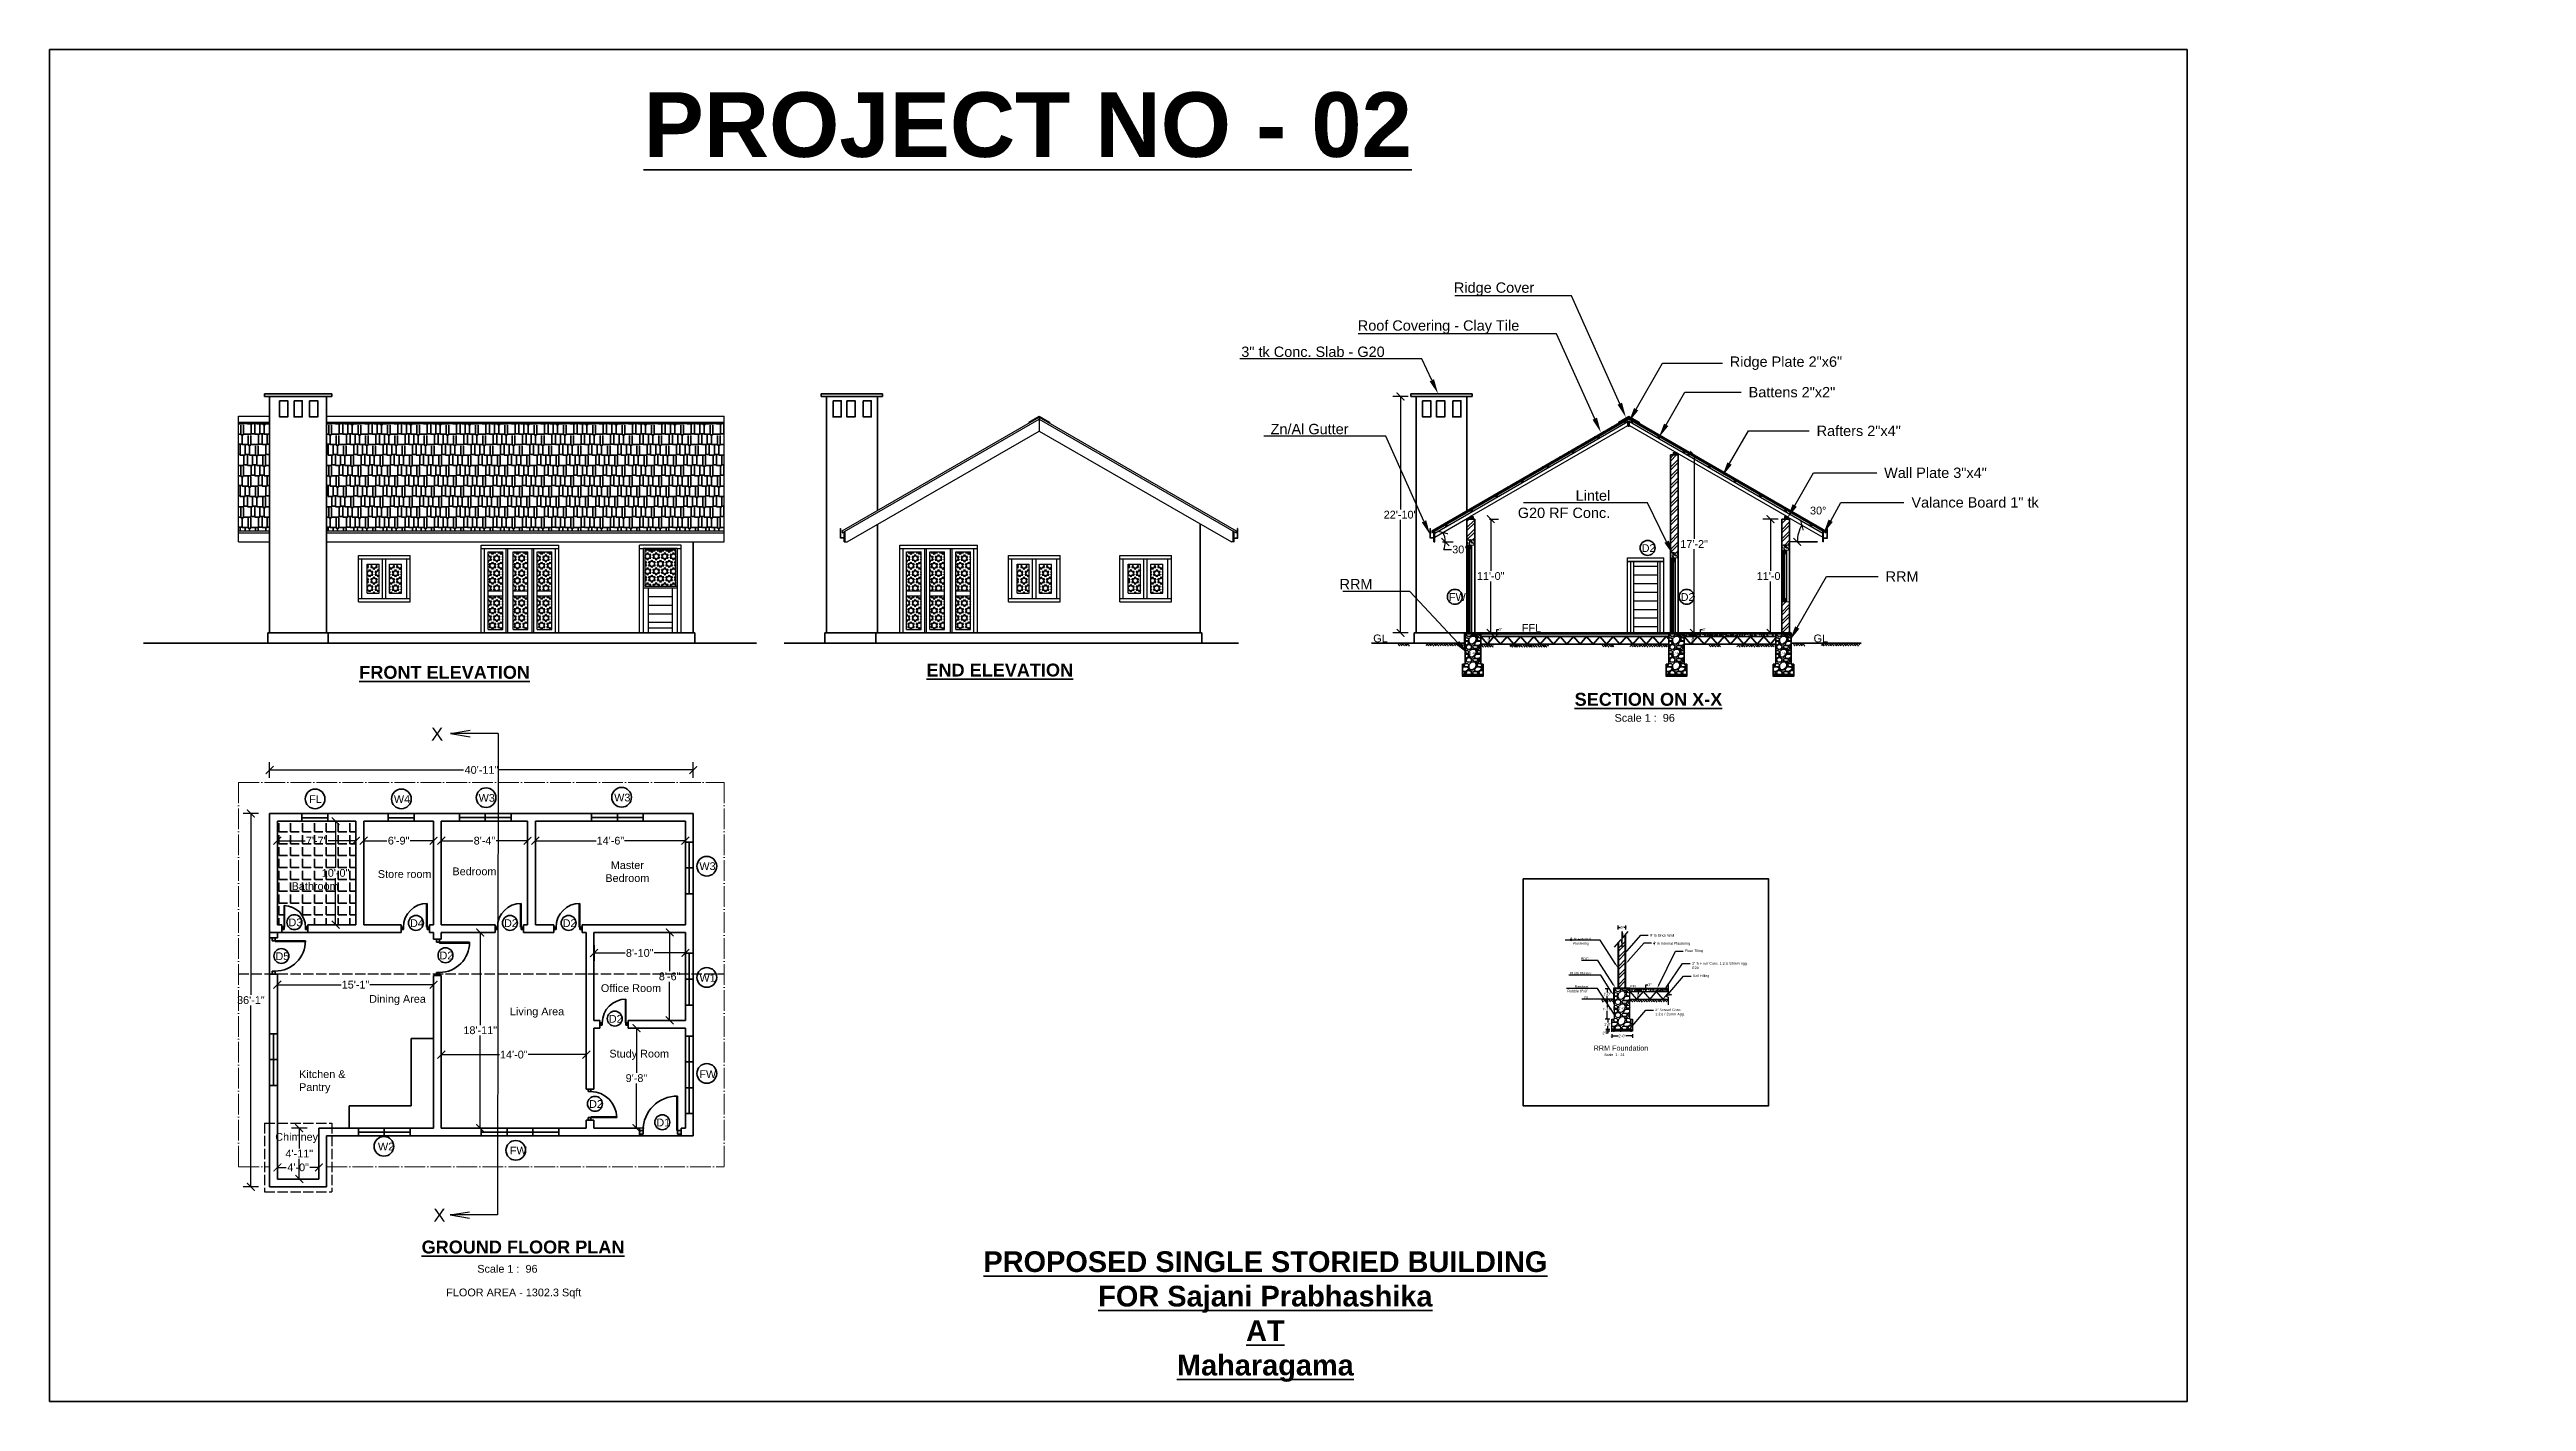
# Model space of a CAD drawing. Header units: inches. Extents: x -5041 to 2538, y -658 to 1746.
# Drawn here: x -5041 to -2169, y -162 to 1406 of the extents above; entities that cross this region are included whole.
import ezdxf
from ezdxf import colors
from ezdxf.entities.mleader import LeaderData, LeaderLine
from ezdxf.math import Vec2, Vec3

# ---------------------------------------------------------------- set-up
doc = ezdxf.new("R2010")
doc.units = ezdxf.units.IN
doc.header["$MEASUREMENT"] = 0
doc.linetypes.add('ACAD_ISO02W100', pattern=[15, 12, -3])
doc.linetypes.add('ACAD_ISO04W100', pattern=[30, 24, -3, 0, -3])
for name, color, linetype, lineweight in [('Dimension', 132, 'Continuous', 20), ('Eave', 70, 'ACAD_ISO04W100', 18), ('Foundation', 120, 'Continuous', 25), ('Openings', 200, 'Continuous', 25), ('Ridge', 100, 'ACAD_ISO02W100', 25), ('Roof', 122, 'Continuous', 25), ('Wall', 20, 'Continuous', 35)]:
    doc.layers.add(name, color=color, linetype=linetype, lineweight=lineweight)
doc.styles.add('1.25 ft', font='arial.ttf', dxfattribs={"height": 15})
doc.styles.add('2 ft', font='arial.ttf', dxfattribs={"height": 24})
doc.styles.add('3 inch', font='arial.ttf', dxfattribs={"height": 3})
doc.styles.add('3mm', font='arial.ttf', dxfattribs={"height": 0.125})
doc.styles.add('6 inch', font='arial.ttf', dxfattribs={"height": 6})
doc.styles.add('9 inch', font='arial.ttf', dxfattribs={"height": 9})
doc.dimstyles.new('1 to 24 Foundation', dxfattribs={"dimscale": 24, "dimtxt": 3, "dimasz": 0.09375, "dimexe": 0.09375, "dimexo": 0.09375, "dimgap": 0.015625, "dimtad": 0, "dimtih": 1, "dimtoh": 1, "dimdec": 0, "dimzin": 3, "dimdsep": 46, "dimlunit": 4, "dimtxsty": '3 inch', "dimblk": 'ARCHTICK', "dimcen": 0.09, "dimadec": 0, "dimazin": 0, "dimtfac": 1, "dimtdec": 0, "dimtofl": 0, "dimtmove": 0, "dimatfit": 3, "dimfxl": 0.09375, "dimfxlon": 1, "dimtolj": 1, "dimtzin": 0, "dimarcsym": 0})
doc.dimstyles.new('1 to 96', dxfattribs={"dimscale": 96, "dimtxt": 9, "dimasz": 0.09375, "dimexe": 0.09375, "dimexo": 0.09375, "dimgap": 0.015625, "dimtad": 0, "dimtih": 1, "dimtoh": 1, "dimdec": 0, "dimzin": 3, "dimdsep": 46, "dimlunit": 4, "dimtxsty": '9 inch', "dimblk": 'ARCHTICK', "dimcen": 0.09, "dimadec": 0, "dimazin": 0, "dimtfac": 1, "dimtdec": 0, "dimtofl": 0, "dimtmove": 0, "dimatfit": 3, "dimfxl": 0.09375, "dimfxlon": 1, "dimtolj": 1, "dimtzin": 0, "dimarcsym": 0})
pattern_1 = [(45, (-1767.58158, -748.43904), (-0.26516504, 0.26516504), []), (45, (-1767.4048, -748.43904), (-0.26516504, 0.26516504), [])]
pattern_2 = [(45, (-190.8168, 0), (-0.53033009, 0.53033009), [])]
pattern_3 = [(0, (-280.8437, 0), (0, 4.330127), [2.5, -2.5]), (60, (-280.8437, 0), (-3.75, 2.1650635), [2.5, -2.5]), (120, (-279.5937, 2.165), (-3.75, -2.1650635), [2.5, -2.5])]

msp = doc.modelspace()

# ---------------------------------------------------------------- texts
at = {"layer": 'Dimension', "insert": (-4751.40151, 222.40314), "char_height": 9, "attachment_point": 1, "style": '9 inch'}
msp.add_mtext_dynamic_manual_height_columns('Kitchen & Pantry', width=68.8459323, gutter_width=45, heights=[0], dxfattribs=at)
at = {"layer": 'Foundation', "attachment_point": 1}
for s, width, gutter_width, insert, char_height, style in [('RRM Foundation', 72.6039567, 30, (-3250.70719, 251.17473), 6, '6 inch'), ('Scale  1 : 24', 29.8256357, 15, (-3238.35977, 241.99223), 3, '3 inch')]:
    msp.add_mtext_dynamic_manual_height_columns(s, width=width, gutter_width=gutter_width, heights=[0], dxfattribs=dict(at, insert=insert, char_height=char_height, style=style))
at = {"layer": 'Wall', "attachment_point": 1}
for s, width, gutter_width, heights, insert, char_height, style in [('\\pxqc;{\\fArial|b1|i0|c0|p34;\\LPROJECT NO - 02}', 1232.7217644, 375, [0], (-4523.12226, 1356.69786), 75, '1.25 ft'), ('D2', 0.3446411, 45, [0], (-3195.00617, 832.52751), 9, '9 inch'), ('FW', 0.3446411, 45, [0], (-3418.41362, 775.80037), 9, '9 inch'), ('D2', 0.3446411, 45, [0], (-3149.75652, 775.80037), 9, '9 inch'), ('GL', 7.7740891, 45, [0], (-3506.17267, 727.82091), 9, '9 inch'), ('FFL', 7.7740891, 45, [0], (-3333.85458, 740.04298), 9, '9 inch'), ('GL', 7.7740891, 45, [0], (-2995.68369, 727.78237), 9, '9 inch'), ('{\\fArial|b1|i0|c0|p34;\\LFRONT ELEVATION}', 246.5443529, 75, [0], (-4681.60446, 691.46085), 15, '1.25 ft'), ('{\\fArial|b1|i0|c0|p34;\\LEND ELEVATION}', 246.5443529, 75, [0], (-4024.10253, 694.10995), 15, '1.25 ft'), ('{\\fArial|b1|i0|c0|p34;\\LSECTION ON X-X}', 246.5443529, 75, [0], (-3272.68446, 660.14671), 15, '1.25 ft'), ('Scale 1 :  96', 76.7310296, 45, [51.99721], (-3226.39695, 635.68375), 9, '9 inch'), ('X', 246.5443529, 75, [0], (-4598.33827, 619.85552), 15, '1.25 ft'), ('FL', 0.3446411, 45, [0], (-4739.72012, 541.45096), 9, '9 inch'), ('W4', 9, 45, [0], (-4641.48871, 541.45096), 9, '9 inch'), ('W3', 9, 45, [0], (-4543.25898, 542.85873), 9, '9 inch'), ('W3', 9, 45, [0], (-4386.15533, 543.25998), 9, '9 inch'), ('\\pxqc;Master\\PBedroom', 76.7310296, 45, [51.99721], (-4409.21003, 464.84742), 9, '9 inch'), ('W3', 0.3446411, 45, [0], (-4287.35574, 463.70091), 9, '9 inch'), ('Bathroom', 76.7310296, 45, [51.99721], (-4760.04597, 440.49311), 9, '9 inch'), ('Store room', 76.7310296, 45, [51.99721], (-4660.11796, 454.52623), 9, '9 inch'), ('Bedroom', 76.7310296, 45, [51.99721], (-4573.61779, 457.64469), 9, '9 inch'), ('D3', 0.3446411, 45, [0], (-4763.69964, 398.4475), 9, '9 inch'), ('D4', 0.3446411, 45, [0], (-4622.83517, 397.59064), 9, '9 inch'), ('D2', 0.3446411, 45, [0], (-4513.83517, 397.59064), 9, '9 inch'), ('D2', 0.3446411, 45, [0], (-4445.83517, 397.59064), 9, '9 inch'), ('D5', 0.3446411, 45, [0], (-4778.77592, 359.23535), 9, '9 inch'), ('D2', 0.3446411, 45, [0], (-4588.57599, 360.09777), 9, '9 inch'), ('Office Room', 76.7310296, 45, [51.99721], (-4401.54925, 322.21689), 9, '9 inch'), ('W1', 0.3446411, 45, [0], (-4287.24869, 334.17796), 9, '9 inch'), ('FFL', 3.4432666, 15, [0], (-3207.98564, 321.46052), 3, '3 inch'), ('Dining Area', 76.7310296, 45, [51.99721], (-4670.1471, 309.72722), 9, '9 inch'), ('Living Area', 76.7310296, 45, [51.99721], (-4506.98318, 295.23311), 9, '9 inch'), ('GL', 3.4432666, 15, [0], (-3261.61853, 308.51776), 3, '3 inch'), ('D2', 0.3446411, 45, [0], (-4392.34389, 286.59064), 9, '9 inch'), ('Study Room', 76.7310296, 45, [51.99721], (-4391.67513, 246.24384), 9, '9 inch'), ('FW', 0.3446411, 45, [0], (-4287.39531, 222.56347), 9, '9 inch'), ('D2', 0.3446411, 45, [0], (-4415.26984, 187.7883), 9, '9 inch'), ('Chimney', 68.8459323, 45, [0], (-4778.9916, 149.73402), 9, '9 inch'), ('D1', 0.3446411, 45, [0], (-4337.2695, 166.39181), 9, '9 inch'), ('W2', 0.3446411, 45, [0], (-4659.98561, 138.47335), 9, '9 inch'), ('FW', 0.3446411, 45, [0], (-4507.09307, 133.84659), 9, '9 inch'), ('X', 246.5443529, 75, [0], (-4595.70448, 61.80693), 15, '1.25 ft'), ('{\\fArial|b1|i0|c0|p34;\\LGROUND FLOOR PLAN}', 246.5443529, 75, [0], (-4609.35136, 24.96541), 15, '1.25 ft'), ('\\pxqc;{\\fArial|b1|i0|c0|p34;\\LPROPOSED SINGLE STORIED BUILDING\\PFOR Sajani Prabhashika\\PAT \\PMaharagama}', 785.7777603, 75, [0], (-4024.10253, 12.495), 24, '2 ft'), ('Scale 1 :  96', 76.7310296, 45, [51.99721], (-4544.80756, -3.29782), 9, '9 inch'), ('FLOOR AREA - 1302.3 Sqft', 176.1457229, 45, [51.99721], (-4580.77999, -30.73003), 9, '9 inch')]:
    msp.add_mtext_dynamic_manual_height_columns(s, width=width, gutter_width=gutter_width, heights=heights, dxfattribs=dict(at, insert=insert, char_height=char_height, style=style))

# ---------------------------------------------------------------- blocks, each defined once
blk = doc.blocks.new('_ArchTick')
at = {"color": 0, "linetype": 'ByBlock', "const_width": 0.15}
blk.add_lwpolyline([(-0.5, -0.5), (0.5, 0.5)], dxfattribs=at)
blk = doc.blocks.new('*D45')
at = {"layer": 'Defpoints', "color": 0, "transparency": 16777216}
for p in [(-4776.5, 511.3), (-4685.5, 511.3), (-4685.5, 488.7)]:
    blk.add_point(p, dxfattribs=at)
at = {"layer": 'Dimension', "color": 0, "lineweight": -2, "transparency": 16777216}
for p, q in [((-4776.5, 497.7), (-4776.5, 479.7)), ((-4776.5, 488.7), (-4744.4, 488.7)), ((-4685.5, 488.7), (-4717.6, 488.7)), ((-4685.5, 497.7), (-4685.5, 479.7))]:
    blk.add_line(p, q, dxfattribs=at)
at = {"layer": 'Dimension', "color": 0, "lineweight": -2, "transparency": 16777216, "xscale": 9, "yscale": 9, "zscale": 9, "rotation": 180}
blk.add_blockref('_ArchTick', (-4776.5, 488.7), dxfattribs=at)
at = {"layer": 'Dimension', "color": 0, "lineweight": -2, "transparency": 16777216, "xscale": 9, "yscale": 9, "zscale": 9}
blk.add_blockref('_ArchTick', (-4685.5, 488.7), dxfattribs=at)
at = {"layer": 'Dimension', "color": 0, "transparency": 16777216, "insert": (-4731, 488.7), "char_height": 9, "attachment_point": 5, "style": '9 inch'}
blk.add_mtext('\\A1;7\'-7"', dxfattribs=at)
blk = doc.blocks.new('*D34')
at = {"layer": 'Defpoints', "color": 0, "transparency": 16777216}
for p in [(-4732.4, 511.3), (-4732.4, 391.3), (-4709.1, 391.3)]:
    blk.add_point(p, dxfattribs=at)
at = {"layer": 'Dimension', "color": 0, "lineweight": -2, "transparency": 16777216}
for p, q in [((-4718.1, 511.3), (-4700.1, 511.3)), ((-4709.1, 511.3), (-4709.1, 457.4)), ((-4709.1, 391.3), (-4709.1, 445.2)), ((-4718.1, 391.3), (-4700.1, 391.3))]:
    blk.add_line(p, q, dxfattribs=at)
at = {"layer": 'Dimension', "color": 0, "lineweight": -2, "transparency": 16777216, "xscale": 9, "yscale": 9, "zscale": 9}
for p, rotation in [((-4709.1, 511.3), 90), ((-4709.1, 391.3), 270)]:
    blk.add_blockref('_ArchTick', p, dxfattribs=dict(at, rotation=rotation))
at = {"layer": 'Dimension', "color": 0, "transparency": 16777216, "insert": (-4709.1, 451.3), "char_height": 9, "attachment_point": 5, "style": '9 inch'}
blk.add_mtext('\\A1;10\'-0"', dxfattribs=at)
blk = doc.blocks.new('*D35')
at = {"layer": 'Defpoints', "color": 0, "transparency": 16777216}
for p in [(-4676.5, 511.3), (-4595.5, 511.3), (-4595.5, 488.7)]:
    blk.add_point(p, dxfattribs=at)
at = {"layer": 'Dimension', "color": 0, "lineweight": -2, "transparency": 16777216}
for p, q in [((-4676.5, 497.7), (-4676.5, 479.7)), ((-4676.5, 488.7), (-4649.5, 488.7)), ((-4595.5, 488.7), (-4622.5, 488.7)), ((-4595.5, 497.7), (-4595.5, 479.7))]:
    blk.add_line(p, q, dxfattribs=at)
at = {"layer": 'Dimension', "color": 0, "lineweight": -2, "transparency": 16777216, "xscale": 9, "yscale": 9, "zscale": 9, "rotation": 180}
blk.add_blockref('_ArchTick', (-4676.5, 488.7), dxfattribs=at)
at = {"layer": 'Dimension', "color": 0, "lineweight": -2, "transparency": 16777216, "xscale": 9, "yscale": 9, "zscale": 9}
blk.add_blockref('_ArchTick', (-4595.5, 488.7), dxfattribs=at)
at = {"layer": 'Dimension', "color": 0, "transparency": 16777216, "insert": (-4636, 488.7), "char_height": 9, "attachment_point": 5, "style": '9 inch'}
blk.add_mtext('\\A1;6\'-9"', dxfattribs=at)
blk = doc.blocks.new('*D36')
at = {"layer": 'Defpoints', "color": 0, "transparency": 16777216}
for p in [(-4586.5, 511.3), (-4486.5, 511.3), (-4486.5, 488.7)]:
    blk.add_point(p, dxfattribs=at)
at = {"layer": 'Dimension', "color": 0, "lineweight": -2, "transparency": 16777216}
for p, q in [((-4586.5, 497.7), (-4586.5, 479.7)), ((-4586.5, 488.7), (-4550, 488.7)), ((-4486.5, 488.7), (-4523, 488.7)), ((-4486.5, 497.7), (-4486.5, 479.7))]:
    blk.add_line(p, q, dxfattribs=at)
at = {"layer": 'Dimension', "color": 0, "lineweight": -2, "transparency": 16777216, "xscale": 9, "yscale": 9, "zscale": 9, "rotation": 180}
blk.add_blockref('_ArchTick', (-4586.5, 488.7), dxfattribs=at)
at = {"layer": 'Dimension', "color": 0, "lineweight": -2, "transparency": 16777216, "xscale": 9, "yscale": 9, "zscale": 9}
blk.add_blockref('_ArchTick', (-4486.5, 488.7), dxfattribs=at)
at = {"layer": 'Dimension', "color": 0, "transparency": 16777216, "insert": (-4536.5, 488.7), "char_height": 9, "attachment_point": 5, "style": '9 inch'}
blk.add_mtext('\\A1;8\'-4"', dxfattribs=at)
blk = doc.blocks.new('*D37')
at = {"layer": 'Defpoints', "color": 0, "transparency": 16777216}
for p in [(-4477.5, 511.3), (-4303.5, 511.3), (-4303.5, 488.7)]:
    blk.add_point(p, dxfattribs=at)
at = {"layer": 'Dimension', "color": 0, "lineweight": -2, "transparency": 16777216}
for p, q in [((-4477.5, 497.7), (-4477.5, 479.7)), ((-4477.5, 488.7), (-4407.1, 488.7)), ((-4303.5, 488.7), (-4374, 488.7)), ((-4303.5, 497.7), (-4303.5, 479.7))]:
    blk.add_line(p, q, dxfattribs=at)
at = {"layer": 'Dimension', "color": 0, "lineweight": -2, "transparency": 16777216, "xscale": 9, "yscale": 9, "zscale": 9, "rotation": 180}
blk.add_blockref('_ArchTick', (-4477.5, 488.7), dxfattribs=at)
at = {"layer": 'Dimension', "color": 0, "lineweight": -2, "transparency": 16777216, "xscale": 9, "yscale": 9, "zscale": 9}
blk.add_blockref('_ArchTick', (-4303.5, 488.7), dxfattribs=at)
at = {"layer": 'Dimension', "color": 0, "transparency": 16777216, "insert": (-4390.5, 488.7), "char_height": 9, "attachment_point": 5, "style": '9 inch'}
blk.add_mtext('\\A1;14\'-6"', dxfattribs=at)
blk = doc.blocks.new('*D38')
at = {"layer": 'Defpoints', "color": 0, "transparency": 16777216}
for p in [(-4728.5, 155.3), (-4751.2, 96.3), (-4728.5, 96.3)]:
    blk.add_point(p, dxfattribs=at)
at = {"layer": 'Dimension', "color": 0, "lineweight": -2, "transparency": 16777216}
for p, q in [((-4742.2, 155.3), (-4760.2, 155.3)), ((-4751.2, 155.3), (-4751.2, 131.8)), ((-4751.2, 96.3), (-4751.2, 119.8)), ((-4742.2, 96.3), (-4760.2, 96.3))]:
    blk.add_line(p, q, dxfattribs=at)
at = {"layer": 'Dimension', "color": 0, "lineweight": -2, "transparency": 16777216, "xscale": 9, "yscale": 9, "zscale": 9}
for p, rotation in [((-4751.2, 155.3), 90), ((-4751.2, 96.3), 270)]:
    blk.add_blockref('_ArchTick', p, dxfattribs=dict(at, rotation=rotation))
at = {"layer": 'Dimension', "color": 0, "transparency": 16777216, "insert": (-4751.2, 125.8), "char_height": 9, "attachment_point": 5, "style": '9 inch'}
blk.add_mtext('\\A1;4\'-11"', dxfattribs=at)
blk = doc.blocks.new('*D39')
at = {"layer": 'Defpoints', "color": 0, "transparency": 16777216}
for p in [(-4776.5, 96.3), (-4728.5, 109.8), (-4728.5, 96.3)]:
    blk.add_point(p, dxfattribs=at)
at = {"layer": 'Dimension', "color": 0, "lineweight": -2, "transparency": 16777216}
for p, q in [((-4776.5, 105.3), (-4776.5, 118.8)), ((-4728.5, 105.3), (-4728.5, 118.8)), ((-4776.5, 109.8), (-4766.2, 109.8)), ((-4728.5, 109.8), (-4738.9, 109.8))]:
    blk.add_line(p, q, dxfattribs=at)
at = {"layer": 'Dimension', "color": 0, "lineweight": -2, "transparency": 16777216, "xscale": 9, "yscale": 9, "zscale": 9, "rotation": 180}
blk.add_blockref('_ArchTick', (-4776.5, 109.8), dxfattribs=at)
at = {"layer": 'Dimension', "color": 0, "lineweight": -2, "transparency": 16777216, "xscale": 9, "yscale": 9, "zscale": 9}
blk.add_blockref('_ArchTick', (-4728.5, 109.8), dxfattribs=at)
at = {"layer": 'Dimension', "color": 0, "transparency": 16777216, "insert": (-4752.5, 109.8), "char_height": 9, "attachment_point": 5, "style": '9 inch'}
blk.add_mtext('\\A1;4\'-0"', dxfattribs=at)
blk = doc.blocks.new('*D40')
at = {"layer": 'Defpoints', "color": 0, "transparency": 16777216}
for p in [(-4303.5, 382.3), (-4321.8, 280.3), (-4303.5, 280.3)]:
    blk.add_point(p, dxfattribs=at)
at = {"layer": 'Dimension', "color": 0, "lineweight": -2, "transparency": 16777216}
for p, q in [((-4312.8, 382.3), (-4330.8, 382.3)), ((-4321.8, 382.3), (-4321.8, 337.4)), ((-4321.8, 280.3), (-4321.8, 325.2)), ((-4312.8, 280.3), (-4330.8, 280.3))]:
    blk.add_line(p, q, dxfattribs=at)
at = {"layer": 'Dimension', "color": 0, "lineweight": -2, "transparency": 16777216, "xscale": 9, "yscale": 9, "zscale": 9}
for p, rotation in [((-4321.8, 382.3), 90), ((-4321.8, 280.3), 270)]:
    blk.add_blockref('_ArchTick', p, dxfattribs=dict(at, rotation=rotation))
at = {"layer": 'Dimension', "color": 0, "transparency": 16777216, "insert": (-4321.8, 331.3), "char_height": 9, "attachment_point": 5, "style": '9 inch'}
blk.add_mtext('\\A1;8\'-6"', dxfattribs=at)
blk = doc.blocks.new('*D41')
at = {"layer": 'Defpoints', "color": 0, "transparency": 16777216}
for p in [(-4409.5, 382.3), (-4303.5, 382.3), (-4303.5, 358.5)]:
    blk.add_point(p, dxfattribs=at)
at = {"layer": 'Dimension', "color": 0, "lineweight": -2, "transparency": 16777216}
for p, q in [((-4409.5, 367.5), (-4409.5, 349.5)), ((-4409.5, 358.5), (-4373.5, 358.5)), ((-4303.5, 358.5), (-4339.6, 358.5)), ((-4303.5, 367.5), (-4303.5, 349.5))]:
    blk.add_line(p, q, dxfattribs=at)
at = {"layer": 'Dimension', "color": 0, "lineweight": -2, "transparency": 16777216, "xscale": 9, "yscale": 9, "zscale": 9, "rotation": 180}
blk.add_blockref('_ArchTick', (-4409.5, 358.5), dxfattribs=at)
at = {"layer": 'Dimension', "color": 0, "lineweight": -2, "transparency": 16777216, "xscale": 9, "yscale": 9, "zscale": 9}
blk.add_blockref('_ArchTick', (-4303.5, 358.5), dxfattribs=at)
at = {"layer": 'Dimension', "color": 0, "transparency": 16777216, "insert": (-4356.5, 358.5), "char_height": 9, "attachment_point": 5, "style": '9 inch'}
blk.add_mtext('\\A1;8\'-10"', dxfattribs=at)
blk = doc.blocks.new('*D33')
at = {"layer": 'Defpoints', "color": 0, "transparency": 16777216}
for p in [(-4776.5, 339.9), (-4595.5, 339.9), (-4595.5, 321.7)]:
    blk.add_point(p, dxfattribs=at)
at = {"layer": 'Dimension', "color": 0, "lineweight": -2, "transparency": 16777216}
for p, q in [((-4776.5, 330.7), (-4776.5, 312.7)), ((-4776.5, 321.7), (-4702.6, 321.7)), ((-4595.5, 321.7), (-4669.5, 321.7)), ((-4595.5, 330.7), (-4595.5, 312.7))]:
    blk.add_line(p, q, dxfattribs=at)
at = {"layer": 'Dimension', "color": 0, "lineweight": -2, "transparency": 16777216, "xscale": 9, "yscale": 9, "zscale": 9, "rotation": 180}
blk.add_blockref('_ArchTick', (-4776.5, 321.7), dxfattribs=at)
at = {"layer": 'Dimension', "color": 0, "lineweight": -2, "transparency": 16777216, "xscale": 9, "yscale": 9, "zscale": 9}
blk.add_blockref('_ArchTick', (-4595.5, 321.7), dxfattribs=at)
at = {"layer": 'Dimension', "color": 0, "transparency": 16777216, "insert": (-4686, 321.7), "char_height": 9, "attachment_point": 5, "style": '9 inch'}
blk.add_mtext('\\A1;15\'-1"', dxfattribs=at)
blk = doc.blocks.new('*D42')
at = {"layer": 'Defpoints', "color": 0, "transparency": 16777216}
for p in [(-4586.5, 281.9), (-4418.5, 281.9), (-4418.5, 240.6)]:
    blk.add_point(p, dxfattribs=at)
at = {"layer": 'Dimension', "color": 0, "lineweight": -2, "transparency": 16777216}
for p, q in [((-4586.5, 249.6), (-4586.5, 231.6)), ((-4586.5, 240.6), (-4519.1, 240.6)), ((-4418.5, 240.6), (-4486, 240.6)), ((-4418.5, 249.6), (-4418.5, 231.6))]:
    blk.add_line(p, q, dxfattribs=at)
at = {"layer": 'Dimension', "color": 0, "lineweight": -2, "transparency": 16777216, "xscale": 9, "yscale": 9, "zscale": 9, "rotation": 180}
blk.add_blockref('_ArchTick', (-4586.5, 240.6), dxfattribs=at)
at = {"layer": 'Dimension', "color": 0, "lineweight": -2, "transparency": 16777216, "xscale": 9, "yscale": 9, "zscale": 9}
blk.add_blockref('_ArchTick', (-4418.5, 240.6), dxfattribs=at)
at = {"layer": 'Dimension', "color": 0, "transparency": 16777216, "insert": (-4502.5, 240.6), "char_height": 9, "attachment_point": 5, "style": '9 inch'}
blk.add_mtext('\\A1;14\'-0"', dxfattribs=at)
blk = doc.blocks.new('*D43')
at = {"layer": 'Defpoints', "color": 0, "transparency": 16777216}
for p in [(-4586.5, 382.3), (-4586.5, 155.3), (-4541.4, 155.3)]:
    blk.add_point(p, dxfattribs=at)
at = {"layer": 'Dimension', "color": 0, "lineweight": -2, "transparency": 16777216}
for p, q in [((-4550.4, 382.3), (-4532.4, 382.3)), ((-4541.4, 382.3), (-4541.4, 274.9)), ((-4541.4, 155.3), (-4541.4, 262.7)), ((-4550.4, 155.3), (-4532.4, 155.3))]:
    blk.add_line(p, q, dxfattribs=at)
at = {"layer": 'Dimension', "color": 0, "lineweight": -2, "transparency": 16777216, "xscale": 9, "yscale": 9, "zscale": 9}
for p, rotation in [((-4541.4, 382.3), 90), ((-4541.4, 155.3), 270)]:
    blk.add_blockref('_ArchTick', p, dxfattribs=dict(at, rotation=rotation))
at = {"layer": 'Dimension', "color": 0, "transparency": 16777216, "insert": (-4541.4, 268.8), "char_height": 9, "attachment_point": 5, "style": '9 inch'}
blk.add_mtext('\\A1;18\'-11"', dxfattribs=at)
blk = doc.blocks.new('*D44')
at = {"layer": 'Defpoints', "color": 0, "transparency": 16777216}
for p in [(-4340.8, 271.3), (-4360.3, 155.3), (-4340.8, 155.3)]:
    blk.add_point(p, dxfattribs=at)
at = {"layer": 'Dimension', "color": 0, "lineweight": -2, "transparency": 16777216}
for p, q in [((-4351.3, 271.3), (-4369.3, 271.3)), ((-4360.3, 271.3), (-4360.3, 219.4)), ((-4360.3, 155.3), (-4360.3, 207.2)), ((-4351.3, 155.3), (-4369.3, 155.3))]:
    blk.add_line(p, q, dxfattribs=at)
at = {"layer": 'Dimension', "color": 0, "lineweight": -2, "transparency": 16777216, "xscale": 9, "yscale": 9, "zscale": 9}
for p, rotation in [((-4360.3, 271.3), 90), ((-4360.3, 155.3), 270)]:
    blk.add_blockref('_ArchTick', p, dxfattribs=dict(at, rotation=rotation))
at = {"layer": 'Dimension', "color": 0, "transparency": 16777216, "insert": (-4360.3, 213.3), "char_height": 9, "attachment_point": 5, "style": '9 inch'}
blk.add_mtext('\\A1;9\'-8"', dxfattribs=at)
blk = doc.blocks.new('*D72')
at = {"layer": 'Defpoints', "color": 0, "transparency": 16777216}
for p in [(-3229.7, 270.6), (-3205.7, 270.6), (-3205.7, 262.2)]:
    blk.add_point(p, dxfattribs=at)
at = {"layer": 'Foundation', "color": 0, "lineweight": -2, "transparency": 16777216}
for p, q in [((-3229.7, 264.4), (-3229.7, 259.9)), ((-3229.7, 262.2), (-3222.1, 262.2)), ((-3205.7, 262.2), (-3213.3, 262.2)), ((-3205.7, 264.4), (-3205.7, 259.9))]:
    blk.add_line(p, q, dxfattribs=at)
at = {"layer": 'Foundation', "color": 0, "lineweight": -2, "transparency": 16777216, "xscale": 2.25, "yscale": 2.25, "zscale": 2.25, "rotation": 180}
blk.add_blockref('_ArchTick', (-3229.7, 262.2), dxfattribs=at)
at = {"layer": 'Foundation', "color": 0, "lineweight": -2, "transparency": 16777216, "xscale": 2.25, "yscale": 2.25, "zscale": 2.25}
blk.add_blockref('_ArchTick', (-3205.7, 262.2), dxfattribs=at)
at = {"layer": 'Foundation', "color": 0, "transparency": 16777216, "insert": (-3217.7, 262.2), "char_height": 3, "attachment_point": 5, "style": '3 inch'}
blk.add_mtext('\\A1;2\'-0"', dxfattribs=at)
blk = doc.blocks.new('*D73')
at = {"layer": 'Defpoints', "color": 0, "transparency": 16777216}
for p in [(-3234.3, 269.8), (-3229.7, 281.8), (-3229.7, 269.8)]:
    blk.add_point(p, dxfattribs=at)
at = {"layer": 'Foundation', "color": 0, "lineweight": -2, "transparency": 16777216}
for p, q in [((-3232, 281.8), (-3236.5, 281.8)), ((-3232, 269.8), (-3236.5, 269.8)), ((-3234.3, 281.8), (-3234.3, 277.7)), ((-3234.3, 269.8), (-3234.3, 273.9))]:
    blk.add_line(p, q, dxfattribs=at)
at = {"layer": 'Foundation', "color": 0, "lineweight": -2, "transparency": 16777216, "xscale": 2.25, "yscale": 2.25, "zscale": 2.25}
for p, rotation in [((-3234.3, 281.8), 90), ((-3234.3, 269.8), 270)]:
    blk.add_blockref('_ArchTick', p, dxfattribs=dict(at, rotation=rotation))
at = {"layer": 'Foundation', "color": 0, "transparency": 16777216, "insert": (-3234.3, 275.8), "char_height": 3, "attachment_point": 5, "style": '3 inch'}
blk.add_mtext('\\A1;1\'-0"', dxfattribs=at)
blk = doc.blocks.new('*D74')
at = {"layer": 'Defpoints', "color": 0, "transparency": 16777216}
for p in [(-3234.3, 267.8), (-3229.7, 269.8), (-3229.7, 267.8)]:
    blk.add_point(p, dxfattribs=at)
at = {"layer": 'Foundation', "color": 0, "lineweight": -2, "transparency": 16777216}
for p, q in [((-3232, 269.8), (-3236.5, 269.8)), ((-3232, 267.8), (-3236.5, 267.8)), ((-3234.3, 265.6), (-3236.5, 265.6)), ((-3234.3, 269.8), (-3234.3, 267.8)), ((-3234.3, 267.8), (-3234.3, 265.6))]:
    blk.add_line(p, q, dxfattribs=at)
at = {"layer": 'Foundation', "color": 0, "lineweight": -2, "transparency": 16777216, "xscale": 2.25, "yscale": 2.25, "zscale": 2.25}
for p, rotation in [((-3234.3, 269.8), 90), ((-3234.3, 267.8), 270)]:
    blk.add_blockref('_ArchTick', p, dxfattribs=dict(at, rotation=rotation))
at = {"layer": 'Foundation', "color": 0, "transparency": 16777216, "insert": (-3238.6, 265.6), "char_height": 3, "attachment_point": 5, "style": '3 inch'}
blk.add_mtext('\\A1;2"', dxfattribs=at)
blk = doc.blocks.new('*D75')
at = {"layer": 'Defpoints', "color": 0, "transparency": 16777216}
for p in [(-3227.5, 304.8), (-3235, 281.8), (-3226.7, 281.8)]:
    blk.add_point(p, dxfattribs=at)
at = {"layer": 'Foundation', "color": 0, "lineweight": -2, "transparency": 16777216}
for p, q in [((-3232.8, 304.8), (-3237.3, 304.8)), ((-3235, 304.8), (-3235, 295.2)), ((-3235, 281.8), (-3235, 291.5)), ((-3232.8, 281.8), (-3237.3, 281.8))]:
    blk.add_line(p, q, dxfattribs=at)
at = {"layer": 'Foundation', "color": 0, "lineweight": -2, "transparency": 16777216, "xscale": 2.25, "yscale": 2.25, "zscale": 2.25}
for p, rotation in [((-3235, 304.8), 90), ((-3235, 281.8), 270)]:
    blk.add_blockref('_ArchTick', p, dxfattribs=dict(at, rotation=rotation))
at = {"layer": 'Foundation', "color": 0, "transparency": 16777216, "insert": (-3235, 293.3), "char_height": 3, "attachment_point": 5, "style": '3 inch'}
blk.add_mtext('\\A1;1\'-11"', dxfattribs=at)
blk = doc.blocks.new('*D76')
at = {"layer": 'Defpoints', "color": 0, "transparency": 16777216}
for p in [(-3226.7, 316.8), (-3235, 304.8), (-3227.5, 304.8)]:
    blk.add_point(p, dxfattribs=at)
at = {"layer": 'Foundation', "color": 0, "lineweight": -2, "transparency": 16777216}
for p, q in [((-3232.8, 316.8), (-3237.3, 316.8)), ((-3235, 316.8), (-3235, 312.7)), ((-3232.8, 304.8), (-3237.3, 304.8)), ((-3235, 304.8), (-3235, 308.9))]:
    blk.add_line(p, q, dxfattribs=at)
at = {"layer": 'Foundation', "color": 0, "lineweight": -2, "transparency": 16777216, "xscale": 2.25, "yscale": 2.25, "zscale": 2.25}
for p, rotation in [((-3235, 316.8), 90), ((-3235, 304.8), 270)]:
    blk.add_blockref('_ArchTick', p, dxfattribs=dict(at, rotation=rotation))
at = {"layer": 'Foundation', "color": 0, "transparency": 16777216, "insert": (-3235, 310.8), "char_height": 3, "attachment_point": 5, "style": '3 inch'}
blk.add_mtext('\\A1;1\'-0"', dxfattribs=at)
blk = doc.blocks.new('*D77')
at = {"layer": 'Defpoints', "color": 0, "transparency": 16777216}
for p in [(-3208.7, 294.4), (-3226.7, 281.8), (-3208.7, 281.8)]:
    blk.add_point(p, dxfattribs=at)
at = {"layer": 'Foundation', "color": 0, "lineweight": -2, "transparency": 16777216}
for p, q in [((-3226.7, 292.1), (-3226.7, 296.6)), ((-3226.7, 294.4), (-3221.9, 294.4)), ((-3208.7, 294.4), (-3213.5, 294.4)), ((-3208.7, 292.1), (-3208.7, 296.6))]:
    blk.add_line(p, q, dxfattribs=at)
at = {"layer": 'Foundation', "color": 0, "lineweight": -2, "transparency": 16777216, "xscale": 2.25, "yscale": 2.25, "zscale": 2.25, "rotation": 180}
blk.add_blockref('_ArchTick', (-3226.7, 294.4), dxfattribs=at)
at = {"layer": 'Foundation', "color": 0, "lineweight": -2, "transparency": 16777216, "xscale": 2.25, "yscale": 2.25, "zscale": 2.25}
blk.add_blockref('_ArchTick', (-3208.7, 294.4), dxfattribs=at)
at = {"layer": 'Foundation', "color": 0, "transparency": 16777216, "insert": (-3217.7, 294.4), "char_height": 3, "attachment_point": 5, "style": '3 inch'}
blk.add_mtext('\\A1;1\'-6"', dxfattribs=at)
blk = doc.blocks.new('*D78')
at = {"layer": 'Defpoints', "color": 0, "transparency": 16777216}
for p in [(-3208.7, 313.8), (-3208.7, 304.8), (-3198.9, 304.8)]:
    blk.add_point(p, dxfattribs=at)
at = {"layer": 'Foundation', "color": 0, "lineweight": -2, "transparency": 16777216}
for p, q in [((-3201.1, 313.8), (-3196.6, 313.8)), ((-3201.1, 304.8), (-3196.6, 304.8)), ((-3198.9, 313.8), (-3198.9, 311.2)), ((-3198.9, 304.8), (-3198.9, 307.4))]:
    blk.add_line(p, q, dxfattribs=at)
at = {"layer": 'Foundation', "color": 0, "lineweight": -2, "transparency": 16777216, "xscale": 2.25, "yscale": 2.25, "zscale": 2.25}
for p, rotation in [((-3198.9, 313.8), 90), ((-3198.9, 304.8), 270)]:
    blk.add_blockref('_ArchTick', p, dxfattribs=dict(at, rotation=rotation))
at = {"layer": 'Foundation', "color": 0, "transparency": 16777216, "insert": (-3198.9, 309.3), "char_height": 3, "attachment_point": 5, "style": '3 inch'}
blk.add_mtext('\\A1;9"', dxfattribs=at)
blk = doc.blocks.new('*D79')
at = {"layer": 'Defpoints', "color": 0, "transparency": 16777216}
for p in [(-3213.2, 387.9), (-3213.2, 380.2), (-3222.2, 370.1)]:
    blk.add_point(p, dxfattribs=at)
at = {"layer": 'Foundation', "color": 0, "lineweight": -2, "transparency": 16777216}
for p, q in [((-3222.2, 385.7), (-3222.2, 390.2)), ((-3222.2, 387.9), (-3219.8, 387.9)), ((-3213.2, 387.9), (-3215.6, 387.9)), ((-3213.2, 385.7), (-3213.2, 390.2))]:
    blk.add_line(p, q, dxfattribs=at)
at = {"layer": 'Foundation', "color": 0, "lineweight": -2, "transparency": 16777216, "xscale": 2.25, "yscale": 2.25, "zscale": 2.25, "rotation": 180}
blk.add_blockref('_ArchTick', (-3222.2, 387.9), dxfattribs=at)
at = {"layer": 'Foundation', "color": 0, "lineweight": -2, "transparency": 16777216, "xscale": 2.25, "yscale": 2.25, "zscale": 2.25}
blk.add_blockref('_ArchTick', (-3213.2, 387.9), dxfattribs=at)
at = {"layer": 'Foundation', "color": 0, "transparency": 16777216, "insert": (-3217.7, 387.9), "char_height": 3, "attachment_point": 5, "style": '3 inch'}
blk.add_mtext('\\A1;9"', dxfattribs=at)
blk = doc.blocks.new('*D80')
at = {"layer": 'Defpoints', "color": 0, "transparency": 16777216}
for p in [(-3193.4, 316.8), (-3190, 316.8), (-3193.4, 313.8)]:
    blk.add_point(p, dxfattribs=at)
at = {"layer": 'Foundation', "color": 0, "lineweight": -2, "transparency": 16777216}
for p, q in [((-3191.1, 316.8), (-3187.7, 316.8)), ((-3190, 316.8), (-3190, 321.7)), ((-3190, 321.7), (-3187.7, 321.7)), ((-3190, 313.8), (-3190, 316.8)), ((-3191.1, 313.8), (-3187.7, 313.8))]:
    blk.add_line(p, q, dxfattribs=at)
at = {"layer": 'Foundation', "color": 0, "lineweight": -2, "transparency": 16777216, "xscale": 2.25, "yscale": 2.25, "zscale": 2.25}
for p, rotation in [((-3190, 316.8), 90), ((-3190, 313.8), 270)]:
    blk.add_blockref('_ArchTick', p, dxfattribs=dict(at, rotation=rotation))
at = {"layer": 'Foundation', "color": 0, "transparency": 16777216, "insert": (-3185.6, 321.7), "char_height": 3, "attachment_point": 5, "style": '3 inch'}
blk.add_mtext('\\A1;3"', dxfattribs=at)
blk = doc.blocks.new('*D102')
at = {"layer": 'Defpoints', "color": 0, "transparency": 16777216}
for p in [(-3399.6, 693.6), (-3381.6, 706.1), (-3381.6, 693.6)]:
    blk.add_point(p, dxfattribs=at)
at = {"layer": 'Wall', "color": 0, "lineweight": -2, "transparency": 16777216}
for p, q in [((-3399.6, 703.9), (-3399.6, 708.4)), ((-3399.6, 706.1), (-3394.8, 706.1)), ((-3381.6, 706.1), (-3386.3, 706.1)), ((-3381.6, 703.9), (-3381.6, 708.4))]:
    blk.add_line(p, q, dxfattribs=at)
at = {"layer": 'Wall', "color": 0, "lineweight": -2, "transparency": 16777216, "xscale": 2.25, "yscale": 2.25, "zscale": 2.25, "rotation": 180}
blk.add_blockref('_ArchTick', (-3399.6, 706.1), dxfattribs=at)
at = {"layer": 'Wall', "color": 0, "lineweight": -2, "transparency": 16777216, "xscale": 2.25, "yscale": 2.25, "zscale": 2.25}
blk.add_blockref('_ArchTick', (-3381.6, 706.1), dxfattribs=at)
at = {"layer": 'Wall', "color": 0, "transparency": 16777216, "insert": (-3390.6, 706.1), "char_height": 3, "attachment_point": 5, "style": '3 inch'}
blk.add_mtext('\\A1;1\'-6"', dxfattribs=at)
blk = doc.blocks.new('*D103')
at = {"layer": 'Defpoints', "color": 0, "transparency": 16777216}
for p in [(-3163.6, 693.6), (-3145.6, 706.1), (-3145.6, 693.6)]:
    blk.add_point(p, dxfattribs=at)
at = {"layer": 'Wall', "color": 0, "lineweight": -2, "transparency": 16777216}
for p, q in [((-3163.6, 703.9), (-3163.6, 708.4)), ((-3163.6, 706.1), (-3158.8, 706.1)), ((-3145.6, 706.1), (-3150.3, 706.1)), ((-3145.6, 703.9), (-3145.6, 708.4))]:
    blk.add_line(p, q, dxfattribs=at)
at = {"layer": 'Wall', "color": 0, "lineweight": -2, "transparency": 16777216, "xscale": 2.25, "yscale": 2.25, "zscale": 2.25, "rotation": 180}
blk.add_blockref('_ArchTick', (-3163.6, 706.1), dxfattribs=at)
at = {"layer": 'Wall', "color": 0, "lineweight": -2, "transparency": 16777216, "xscale": 2.25, "yscale": 2.25, "zscale": 2.25}
blk.add_blockref('_ArchTick', (-3145.6, 706.1), dxfattribs=at)
at = {"layer": 'Wall', "color": 0, "transparency": 16777216, "insert": (-3154.6, 706.1), "char_height": 3, "attachment_point": 5, "style": '3 inch'}
blk.add_mtext('\\A1;1\'-6"', dxfattribs=at)
blk = doc.blocks.new('*D104')
at = {"layer": 'Defpoints', "color": 0, "transparency": 16777216}
for p in [(-3039.6, 693.6), (-3021.6, 706.1), (-3021.6, 693.6)]:
    blk.add_point(p, dxfattribs=at)
at = {"layer": 'Wall', "color": 0, "lineweight": -2, "transparency": 16777216}
for p, q in [((-3039.6, 703.9), (-3039.6, 708.4)), ((-3039.6, 706.1), (-3034.8, 706.1)), ((-3021.6, 706.1), (-3026.3, 706.1)), ((-3021.6, 703.9), (-3021.6, 708.4))]:
    blk.add_line(p, q, dxfattribs=at)
at = {"layer": 'Wall', "color": 0, "lineweight": -2, "transparency": 16777216, "xscale": 2.25, "yscale": 2.25, "zscale": 2.25, "rotation": 180}
blk.add_blockref('_ArchTick', (-3039.6, 706.1), dxfattribs=at)
at = {"layer": 'Wall', "color": 0, "lineweight": -2, "transparency": 16777216, "xscale": 2.25, "yscale": 2.25, "zscale": 2.25}
blk.add_blockref('_ArchTick', (-3021.6, 706.1), dxfattribs=at)
at = {"layer": 'Wall', "color": 0, "transparency": 16777216, "insert": (-3030.6, 706.1), "char_height": 3, "attachment_point": 5, "style": '3 inch'}
blk.add_mtext('\\A1;1\'-6"', dxfattribs=at)
blk = doc.blocks.new('*D105')
at = {"layer": 'Defpoints', "color": 0, "transparency": 16777216}
for p in [(-3381.6, 725.6), (-3381.6, 716.6), (-3371.7, 716.6)]:
    blk.add_point(p, dxfattribs=at)
at = {"layer": 'Wall', "color": 0, "lineweight": -2, "transparency": 16777216}
for p, q in [((-3373.9, 725.6), (-3369.4, 725.6)), ((-3371.7, 725.6), (-3371.7, 723)), ((-3371.7, 716.6), (-3371.7, 719.2)), ((-3373.9, 716.6), (-3369.4, 716.6))]:
    blk.add_line(p, q, dxfattribs=at)
at = {"layer": 'Wall', "color": 0, "lineweight": -2, "transparency": 16777216, "xscale": 2.25, "yscale": 2.25, "zscale": 2.25}
for p, rotation in [((-3371.7, 725.6), 90), ((-3371.7, 716.6), 270)]:
    blk.add_blockref('_ArchTick', p, dxfattribs=dict(at, rotation=rotation))
at = {"layer": 'Wall', "color": 0, "transparency": 16777216, "insert": (-3371.7, 721.1), "char_height": 3, "attachment_point": 5, "style": '3 inch'}
blk.add_mtext('\\A1;9"', dxfattribs=at)
blk = doc.blocks.new('*D106')
at = {"layer": 'Defpoints', "color": 0, "transparency": 16777216}
for p in [(-3366.2, 728.6), (-3366.2, 725.6), (-3362.8, 728.6)]:
    blk.add_point(p, dxfattribs=at)
at = {"layer": 'Wall', "color": 0, "lineweight": -2, "transparency": 16777216}
for p, q in [((-3364, 728.6), (-3360.5, 728.6)), ((-3364, 725.6), (-3360.5, 725.6)), ((-3362.8, 728.6), (-3362.8, 733.5)), ((-3362.8, 733.5), (-3360.5, 733.5)), ((-3362.8, 725.6), (-3362.8, 728.6))]:
    blk.add_line(p, q, dxfattribs=at)
at = {"layer": 'Wall', "color": 0, "lineweight": -2, "transparency": 16777216, "xscale": 2.25, "yscale": 2.25, "zscale": 2.25}
for p, rotation in [((-3362.8, 728.6), 90), ((-3362.8, 725.6), 270)]:
    blk.add_blockref('_ArchTick', p, dxfattribs=dict(at, rotation=rotation))
at = {"layer": 'Wall', "color": 0, "transparency": 16777216, "insert": (-3358.5, 733.5), "char_height": 3, "attachment_point": 5, "style": '3 inch'}
blk.add_mtext('\\A1;3"', dxfattribs=at)
blk = doc.blocks.new('*D107')
at = {"layer": 'Defpoints', "color": 0, "transparency": 16777216}
for p in [(-3145.6, 725.6), (-3145.6, 716.6), (-3135.7, 716.6)]:
    blk.add_point(p, dxfattribs=at)
at = {"layer": 'Wall', "color": 0, "lineweight": -2, "transparency": 16777216}
for p, q in [((-3137.9, 725.6), (-3133.4, 725.6)), ((-3135.7, 725.6), (-3135.7, 723)), ((-3135.7, 716.6), (-3135.7, 719.2)), ((-3137.9, 716.6), (-3133.4, 716.6))]:
    blk.add_line(p, q, dxfattribs=at)
at = {"layer": 'Wall', "color": 0, "lineweight": -2, "transparency": 16777216, "xscale": 2.25, "yscale": 2.25, "zscale": 2.25}
for p, rotation in [((-3135.7, 725.6), 90), ((-3135.7, 716.6), 270)]:
    blk.add_blockref('_ArchTick', p, dxfattribs=dict(at, rotation=rotation))
at = {"layer": 'Wall', "color": 0, "transparency": 16777216, "insert": (-3135.7, 721.1), "char_height": 3, "attachment_point": 5, "style": '3 inch'}
blk.add_mtext('\\A1;9"', dxfattribs=at)
blk = doc.blocks.new('*D108')
at = {"layer": 'Defpoints', "color": 0, "transparency": 16777216}
for p in [(-3130.2, 728.6), (-3130.2, 725.6), (-3126.8, 728.6)]:
    blk.add_point(p, dxfattribs=at)
at = {"layer": 'Wall', "color": 0, "lineweight": -2, "transparency": 16777216}
for p, q in [((-3128, 728.6), (-3124.5, 728.6)), ((-3128, 725.6), (-3124.5, 725.6)), ((-3126.8, 728.6), (-3126.8, 733.5)), ((-3126.8, 733.5), (-3124.5, 733.5)), ((-3126.8, 725.6), (-3126.8, 728.6))]:
    blk.add_line(p, q, dxfattribs=at)
at = {"layer": 'Wall', "color": 0, "lineweight": -2, "transparency": 16777216, "xscale": 2.25, "yscale": 2.25, "zscale": 2.25}
for p, rotation in [((-3126.8, 728.6), 90), ((-3126.8, 725.6), 270)]:
    blk.add_blockref('_ArchTick', p, dxfattribs=dict(at, rotation=rotation))
at = {"layer": 'Wall', "color": 0, "transparency": 16777216, "insert": (-3122.5, 733.5), "char_height": 3, "attachment_point": 5, "style": '3 inch'}
blk.add_mtext('\\A1;3"', dxfattribs=at)
blk = doc.blocks.new('*D109')
at = {"layer": 'Defpoints', "color": 0, "transparency": 16777216}
for p in [(-3023.6, 861.6), (-3045.6, 729.6), (-3023.6, 729.6)]:
    blk.add_point(p, dxfattribs=at)
at = {"layer": 'Dimension', "color": 0, "lineweight": -2, "transparency": 16777216}
for p, q in [((-3036.6, 861.6), (-3054.6, 861.6)), ((-3045.6, 861.6), (-3045.6, 801.7)), ((-3045.6, 729.6), (-3045.6, 789.5)), ((-3036.6, 729.6), (-3054.6, 729.6))]:
    blk.add_line(p, q, dxfattribs=at)
at = {"layer": 'Dimension', "color": 0, "lineweight": -2, "transparency": 16777216, "xscale": 9, "yscale": 9, "zscale": 9}
for p, rotation in [((-3045.6, 861.6), 90), ((-3045.6, 729.6), 270)]:
    blk.add_blockref('_ArchTick', p, dxfattribs=dict(at, rotation=rotation))
at = {"layer": 'Dimension', "color": 0, "transparency": 16777216, "insert": (-3045.6, 795.6), "char_height": 9, "attachment_point": 5, "style": '9 inch'}
blk.add_mtext('\\A1;11\'-0"', dxfattribs=at)
blk = doc.blocks.new('*D110')
at = {"layer": 'Defpoints', "color": 0, "transparency": 16777216}
for p in [(-3380.4, 861.6), (-3380.4, 729.6), (-3370, 729.6)]:
    blk.add_point(p, dxfattribs=at)
at = {"layer": 'Dimension', "color": 0, "lineweight": -2, "transparency": 16777216}
for p, q in [((-3371.4, 861.6), (-3361, 861.6)), ((-3370, 861.6), (-3370, 801.7)), ((-3370, 729.6), (-3370, 789.5)), ((-3371.4, 729.6), (-3361, 729.6))]:
    blk.add_line(p, q, dxfattribs=at)
at = {"layer": 'Dimension', "color": 0, "lineweight": -2, "transparency": 16777216, "xscale": 9, "yscale": 9, "zscale": 9}
for p, rotation in [((-3370, 861.6), 90), ((-3370, 729.6), 270)]:
    blk.add_blockref('_ArchTick', p, dxfattribs=dict(at, rotation=rotation))
at = {"layer": 'Dimension', "color": 0, "transparency": 16777216, "insert": (-3370, 795.6), "char_height": 9, "attachment_point": 5, "style": '9 inch'}
blk.add_mtext('\\A1;11\'-0"', dxfattribs=at)
blk = doc.blocks.new('*D111')
at = {"layer": 'Defpoints', "color": 0, "transparency": 16777216}
for p in [(-3129.1, 936.1), (-3134.2, 729.6), (-3129.1, 729.6)]:
    blk.add_point(p, dxfattribs=at)
at = {"layer": 'Dimension', "color": 0, "lineweight": -2, "transparency": 16777216}
for p, q in [((-3134.2, 936.1), (-3143.2, 936.1)), ((-3134.2, 936.1), (-3134.2, 838.9)), ((-3134.2, 729.6), (-3134.2, 826.8)), ((-3134.2, 729.6), (-3143.2, 729.6))]:
    blk.add_line(p, q, dxfattribs=at)
at = {"layer": 'Dimension', "color": 0, "lineweight": -2, "transparency": 16777216, "xscale": 9, "yscale": 9, "zscale": 9}
for p, rotation in [((-3134.2, 936.1), 90), ((-3134.2, 729.6), 270)]:
    blk.add_blockref('_ArchTick', p, dxfattribs=dict(at, rotation=rotation))
at = {"layer": 'Dimension', "color": 0, "transparency": 16777216, "insert": (-3134.2, 832.8), "char_height": 9, "attachment_point": 5, "style": '9 inch'}
blk.add_mtext('\\A1;17\'-2"', dxfattribs=at)
blk = doc.blocks.new('*D113')
at = {"layer": 'Defpoints', "color": 0, "transparency": 16777216}
for p in [(-3025.4, 864.1), (-3014, 842), (-2985, 840.8), (-2985, 835.2), (-2984, 835.2)]:
    blk.add_point(p, dxfattribs=at)
at = {"layer": 'Wall', "color": 0, "lineweight": -2, "transparency": 16777216}
blk.add_line((-3005.6, 835.2), (-3023.6, 835.2), dxfattribs=at)
blk.add_arc((-2975.2, 835.2), 39.4, 150, 180, dxfattribs=at)
at = {"layer": 'Wall', "color": 0, "lineweight": -2, "transparency": 16777216, "xscale": 9, "yscale": 9, "zscale": 9}
for p, rotation in [((-3009.3, 854.9), 59.99999999999993), ((-3014.6, 835.2), 269.999999999994)]:
    blk.add_blockref('_ArchTick', p, dxfattribs=dict(at, rotation=rotation))
at = {"layer": 'Wall', "color": 0, "transparency": 16777216, "insert": (-2990.3, 871.5), "char_height": 9, "attachment_point": 5, "style": '9 inch'}
blk.add_mtext('\\A1;30°', dxfattribs=at)
blk = doc.blocks.new('*D114')
at = {"layer": 'Defpoints', "color": 0, "transparency": 16777216}
for p in [(-3394.4, 864.2), (-3435.9, 835.2), (-3434.9, 840.8), (-3434.9, 835.2), (-3423.9, 842.7)]:
    blk.add_point(p, dxfattribs=at)
at = {"layer": 'Wall', "color": 0, "lineweight": -2, "transparency": 16777216}
for p, q in [((-3425.9, 835.2), (-3413.6, 835.2)), ((-3424.4, 826.4), (-3415.4, 826.4))]:
    blk.add_line(p, q, dxfattribs=at)
for start, end in [(0, 30), (336.5082, 0)]:
    blk.add_arc((-3444.7, 835.2), 22.1, start, end, dxfattribs=at)
at = {"layer": 'Wall', "color": 0, "lineweight": -2, "transparency": 16777216, "xscale": 9, "yscale": 9, "zscale": 9}
for p, rotation in [((-3425.6, 846.2), 119.9999999999999), ((-3422.6, 835.2), 270.0000000000059)]:
    blk.add_blockref('_ArchTick', p, dxfattribs=dict(at, rotation=rotation))
at = {"layer": 'Wall', "color": 0, "transparency": 16777216, "insert": (-3405.1, 826.4), "char_height": 9, "attachment_point": 5, "style": '9 inch'}
blk.add_mtext('\\A1;30°', dxfattribs=at)
blk = doc.blocks.new('*D115')
at = {"layer": 'Defpoints', "color": 0, "transparency": 16777216}
for p in [(-3456.6, 1003.9), (-3474.5, 729.6), (-3456.6, 729.6)]:
    blk.add_point(p, dxfattribs=at)
at = {"layer": 'Dimension', "color": 0, "lineweight": -2, "transparency": 16777216}
for p, q in [((-3465.6, 1003.9), (-3483.5, 1003.9)), ((-3474.5, 1003.9), (-3474.5, 872.9)), ((-3474.5, 729.6), (-3474.5, 860.7)), ((-3465.6, 729.6), (-3483.5, 729.6))]:
    blk.add_line(p, q, dxfattribs=at)
at = {"layer": 'Dimension', "color": 0, "lineweight": -2, "transparency": 16777216, "xscale": 9, "yscale": 9, "zscale": 9}
for p, rotation in [((-3474.5, 1003.9), 90), ((-3474.5, 729.6), 270)]:
    blk.add_blockref('_ArchTick', p, dxfattribs=dict(at, rotation=rotation))
at = {"layer": 'Dimension', "color": 0, "transparency": 16777216, "insert": (-3474.5, 866.8), "char_height": 9, "attachment_point": 5, "style": '9 inch'}
blk.add_mtext('\\A1;22\'-10"', dxfattribs=at)
blk = doc.blocks.new('*D116')
at = {"layer": 'Defpoints', "color": 0, "transparency": 16777216}
for p in [(-4785.5, 520.3), (-4807.3, 87.3), (-4785.5, 87.3)]:
    blk.add_point(p, dxfattribs=at)
at = {"layer": 'Dimension', "color": 0, "lineweight": -2, "transparency": 16777216}
for p, q in [((-4798.3, 520.3), (-4816.3, 520.3)), ((-4807.3, 520.3), (-4807.3, 309.9)), ((-4807.3, 87.3), (-4807.3, 297.7)), ((-4798.3, 87.3), (-4816.3, 87.3))]:
    blk.add_line(p, q, dxfattribs=at)
at = {"layer": 'Dimension', "color": 0, "lineweight": -2, "transparency": 16777216, "xscale": 9, "yscale": 9, "zscale": 9}
for p, rotation in [((-4807.3, 520.3), 90), ((-4807.3, 87.3), 270)]:
    blk.add_blockref('_ArchTick', p, dxfattribs=dict(at, rotation=rotation))
at = {"layer": 'Dimension', "color": 0, "transparency": 16777216, "insert": (-4807.3, 303.8), "char_height": 9, "attachment_point": 5, "style": '9 inch'}
blk.add_mtext('\\A1;36\'-1"', dxfattribs=at)
blk = doc.blocks.new('*D117')
at = {"layer": 'Defpoints', "color": 0, "transparency": 16777216}
for p in [(-4294.5, 570.7), (-4785.5, 520.3), (-4294.5, 520.3)]:
    blk.add_point(p, dxfattribs=at)
at = {"layer": 'Dimension', "color": 0, "lineweight": -2, "transparency": 16777216}
for p, q in [((-4785.5, 561.7), (-4785.5, 579.7)), ((-4294.5, 561.7), (-4294.5, 579.7)), ((-4785.5, 570.7), (-4560.7, 570.7)), ((-4294.5, 570.7), (-4519.4, 570.7))]:
    blk.add_line(p, q, dxfattribs=at)
at = {"layer": 'Dimension', "color": 0, "lineweight": -2, "transparency": 16777216, "xscale": 9, "yscale": 9, "zscale": 9, "rotation": 180}
blk.add_blockref('_ArchTick', (-4785.5, 570.7), dxfattribs=at)
at = {"layer": 'Dimension', "color": 0, "lineweight": -2, "transparency": 16777216, "xscale": 9, "yscale": 9, "zscale": 9}
blk.add_blockref('_ArchTick', (-4294.5, 570.7), dxfattribs=at)
at = {"layer": 'Dimension', "color": 0, "transparency": 16777216, "insert": (-4540, 570.7), "char_height": 9, "attachment_point": 5, "style": '9 inch'}
blk.add_mtext('\\A1;40\'-11"', dxfattribs=at)

# ---------------------------------------------------------------- dimensions: what is measured, and where the dimension line sits
at = {"layer": 'Dimension'}
for base, p1, p2, picture, middle in [((-3474.4599, 729.5994), (-3456.55196, 1003.93041), (-3456.55196, 729.5994), '*D115', (-3474.4599, 866.76491)), ((-3134.22764, 729.5994), (-3129.10859, 936.07759), (-3129.10859, 729.5994), '*D111', (-3134.22764, 832.8385)), ((-3370.03335, 729.5994), (-3380.41524, 861.5994), (-3380.41524, 729.5994), '*D110', (-3370.03335, 795.5994)), ((-3045.59361, 729.5994), (-3023.55196, 861.5994), (-3023.55196, 729.5994), '*D109', (-3045.59361, 795.5994)), ((-4807.34188, 87.2698), (-4785.51743, 520.2698), (-4785.51743, 87.2698), '*D116', (-4807.34188, 303.7698)), ((-4709.08077, 391.2698), (-4732.3687, 511.2698), (-4732.3687, 391.2698), '*D34', (-4709.08077, 451.2698)), ((-4541.36607, 155.2698), (-4586.51743, 382.2698), (-4586.51743, 155.2698), '*D43', (-4541.36607, 268.7698)), ((-4321.79632, 280.2698), (-4303.51743, 382.2698), (-4303.51743, 280.2698), '*D40', (-4321.79632, 331.2698)), ((-4360.25073, 155.2698), (-4340.81841, 271.2698), (-4340.81841, 155.2698), '*D44', (-4360.25073, 213.2698)), ((-4751.1855, 96.2698), (-4728.51743, 155.2698), (-4728.51743, 96.2698), '*D38', (-4751.1855, 125.7698))]:
    dim = msp.add_linear_dim(base=base, p1=p1, p2=p2, angle=90, dimstyle='1 to 96', dxfattribs=at)
    dim.commit()
    dim.dimension.update_dxf_attribs({"geometry": picture, "text_midpoint": middle})
for base, p1, p2, picture, middle in [((-4294.51743, 570.73946), (-4785.51743, 520.2698), (-4294.51743, 520.2698), '*D117', (-4540.01743, 570.73946)), ((-4685.51743, 488.73262), (-4776.51743, 511.2698), (-4685.51743, 511.2698), '*D45', (-4731.01743, 488.73262)), ((-4595.51743, 488.73262), (-4676.51743, 511.2698), (-4595.51743, 511.2698), '*D35', (-4636.01743, 488.73262)), ((-4486.51743, 488.73262), (-4586.51743, 511.2698), (-4486.51743, 511.2698), '*D36', (-4536.51743, 488.73262)), ((-4303.51743, 488.73262), (-4477.51743, 511.2698), (-4303.51743, 511.2698), '*D37', (-4390.51743, 488.73262)), ((-4303.51743, 358.46779), (-4409.51743, 382.2698), (-4303.51743, 382.2698), '*D41', (-4356.51743, 358.46779)), ((-4595.51743, 321.73814), (-4776.51743, 339.86279), (-4595.51743, 339.86279), '*D33', (-4686.01743, 321.73814)), ((-4418.51743, 240.56192), (-4586.51743, 281.941), (-4418.51743, 281.941), '*D42', (-4502.51743, 240.56192)), ((-4728.51743, 109.78755), (-4776.51743, 96.2698), (-4728.51743, 96.2698), '*D39', (-4752.51743, 109.78755))]:
    dim = msp.add_linear_dim(base=base, p1=p1, p2=p2, dimstyle='1 to 96', dxfattribs=at)
    dim.commit()
    dim.dimension.update_dxf_attribs({"geometry": picture, "text_midpoint": middle})
at = {"layer": 'Foundation'}
for base, p1, p2, picture, middle in [((-3213.21278, 387.91683), (-3222.21278, 370.06736), (-3213.21278, 380.20239), '*D79', (-3217.71278, 387.91683)), ((-3208.71278, 294.35079), (-3226.71278, 281.84232), (-3208.71278, 281.84232), '*D77', (-3217.71278, 294.35079)), ((-3205.71278, 262.18148), (-3229.71278, 270.59665), (-3205.71278, 270.59665), '*D72', (-3217.71278, 262.18148))]:
    dim = msp.add_linear_dim(base=base, p1=p1, p2=p2, dimstyle='1 to 24 Foundation', dxfattribs=at)
    dim.commit()
    dim.dimension.update_dxf_attribs({"geometry": picture, "text_midpoint": middle})
for base, p1, p2, picture, middle in [((-3235.00593, 304.84232), (-3226.71278, 316.84232), (-3227.46278, 304.84232), '*D76', (-3235.00593, 310.84232)), ((-3235.00593, 281.84232), (-3227.46278, 304.84232), (-3226.71278, 281.84232), '*D75', (-3235.00593, 293.34232)), ((-3198.85178, 304.84232), (-3208.71278, 313.84232), (-3208.71278, 304.84232), '*D78', (-3198.85178, 309.34232)), ((-3234.25593, 267.84232), (-3229.71278, 269.84232), (-3229.71278, 267.84232), '*D74', (-3238.63059, 265.59232)), ((-3234.25593, 269.84232), (-3229.71278, 281.84232), (-3229.71278, 269.84232), '*D73', (-3234.25593, 275.84232))]:
    dim = msp.add_linear_dim(base=base, p1=p1, p2=p2, angle=90, dimstyle='1 to 24 Foundation', dxfattribs=at)
    dim.commit()
    dim.dimension.update_dxf_attribs({"geometry": picture, "text_midpoint": middle})
dim = msp.add_linear_dim(base=(-3189.95987, 316.84232), p1=(-3193.36739, 313.84232), p2=(-3193.36739, 316.84232), angle=90, dimstyle='1 to 24 Foundation', dxfattribs=at)
dim.commit()
dim.dimension.update_dxf_attribs({"geometry": '*D80', "text_midpoint": (-3185.61182, 321.73951), "dimtype": 160})
at = {"layer": 'Wall'}
dim = msp.add_angular_dim_2l(base=(-3423.94298, 842.72609), line1=((-3435.93051, 835.16565), (-3434.93051, 835.16565)), line2=((-3434.93051, 840.81479), (-3394.35581, 864.24061)), dimstyle='1 to 96', dxfattribs=at)
dim.commit()
dim.dimension.update_dxf_attribs({"geometry": '*D114', "text_midpoint": (-3405.11699, 826.35411)})
dim = msp.add_angular_dim_2l(base=(-3014.02527, 842.00537), line1=((-2984.01988, 835.16565), (-2985.01988, 835.16565)), line2=((-3025.35581, 864.10275), (-2985.01988, 840.81479)), dimstyle='1 to 96', dxfattribs=at)
dim.commit()
dim.dimension.update_dxf_attribs({"geometry": '*D113', "text_midpoint": (-2990.34323, 871.5414), "dimtype": 162})
for base, p1, p2, picture, middle in [((-3371.69096, 716.5994), (-3381.55196, 725.5994), (-3381.55196, 716.5994), '*D105', (-3371.69096, 721.0994)), ((-3135.69096, 716.5994), (-3145.55196, 725.5994), (-3145.55196, 716.5994), '*D107', (-3135.69096, 721.0994))]:
    dim = msp.add_linear_dim(base=base, p1=p1, p2=p2, angle=90, dimstyle='1 to 24 Foundation', dxfattribs=at)
    dim.commit()
    dim.dimension.update_dxf_attribs({"geometry": picture, "text_midpoint": middle})
for base, p1, p2, picture, middle in [((-3362.79905, 728.5994), (-3366.20657, 725.5994), (-3366.20657, 728.5994), '*D106', (-3358.45099, 733.4966)), ((-3126.79905, 728.5994), (-3130.20657, 725.5994), (-3130.20657, 728.5994), '*D108', (-3122.45099, 733.4966))]:
    dim = msp.add_linear_dim(base=base, p1=p1, p2=p2, angle=90, dimstyle='1 to 24 Foundation', dxfattribs=at)
    dim.commit()
    dim.dimension.update_dxf_attribs({"geometry": picture, "text_midpoint": middle, "dimtype": 160})
for base, p1, p2, picture, middle in [((-3381.55196, 706.10787), (-3399.55196, 693.5994), (-3381.55196, 693.5994), '*D102', (-3390.55196, 706.10787)), ((-3145.55196, 706.10787), (-3163.55196, 693.5994), (-3145.55196, 693.5994), '*D103', (-3154.55196, 706.10787)), ((-3021.55196, 706.10787), (-3039.55196, 693.5994), (-3021.55196, 693.5994), '*D104', (-3030.55196, 706.10787))]:
    dim = msp.add_linear_dim(base=base, p1=p1, p2=p2, dimstyle='1 to 24 Foundation', dxfattribs=at)
    dim.commit()
    dim.dimension.update_dxf_attribs({"geometry": picture, "text_midpoint": middle})

# ---------------------------------------------------------------- hatches: boundary and pattern name
at = {"layer": 'Foundation'}
h = msp.add_hatch(dxfattribs=at)
h.set_pattern_fill('ANSI32', color=256)
h.set_pattern_definition(pattern_1)
h.paths.add_polyline_path([(-3213.21278, 380.20239), (-3213.96278, 379.35781), (-3213.96278, 317.84232), (-3213.21278, 317.84232)])
h.paths.add_polyline_path([(-3222.21278, 317.84232), (-3221.46278, 317.84232), (-3221.46278, 370.91195), (-3222.21278, 370.06736)])
h = msp.add_hatch(dxfattribs=at)
h.set_pattern_fill('ANSI32', color=256, scale=20)
h.set_pattern_definition([(45, (-1767.5816, -748.439), (-5.3033, 5.3033), []), (45, (-1764.046, -748.439), (-5.3033, 5.3033), [])])
h.paths.add_polyline_path([(-3221.46278, 317.84232), (-3213.96278, 317.84232), (-3213.96278, 379.35781), (-3216.80337, 376.15898), (-3217.68987, 383.45495), (-3217.68987, 365.77326), (-3218.65248, 374.07667), (-3221.46278, 370.91195)])
h = msp.add_hatch(dxfattribs=at)
h.set_pattern_fill('GRAVEL', color=256, scale=15)
h.set_pattern_definition([(228.01279, (-1756.7816, -733.439), (-120, -135), [2.01804, -199.78632]), (184.96974, (-1758.1316, -734.93904), (180, 15), [3.46302, -342.83887]), (132.51045, (-1761.5816, -735.239), (150, -165), [2.44182, -241.74049]), (267.27369, (-1767.4316, -738.98904), (15, 300), [3.15357, -312.20337]), (292.833654, (-1767.5816, -742.13904), (-75, 180), [3.09232, -306.1406]), (357.27369, (-1766.3816, -744.98904), (-300, 15), [3.15357, -312.20337]), (37.69424, (-1763.2316, -745.13904), (-195, -150), [4.17043, -412.87273]), (72.25533, (-1759.9316, -742.58904), (105, 330), [3.93732, -389.79482]), (121.429566, (-1758.7316, -738.83904), (-120, 195), [3.16425, -313.2611]), (175.23636, (-1760.3816, -736.139), (165, -15), [3.61248, -177.01144]), (222.397438, (-1763.9816, -735.83904), (-180, -165), [4.67172, -462.50063]), (138.814075, (-1752.5816, -739.139), (-105, 90), [1.59451, -157.85767]), (171.469234, (-1753.7816, -738.08904), (195, -30), [3.03355, -300.32267]), (225, (-1756.782, -737.639), (-2e-15, -15), [2.12132, -19.09189]), (203.19859, (-1757.8316, -735.839), (75, 30), [1.14237, -113.09423]), (291.80141, (-1758.8816, -736.289), (-15, 45), [1.61555, -79.16193]), (30.96376, (-1758.2816, -737.789), (45, 30), [2.62393, -84.84034]), (161.56505, (-1756.0316, -736.439), (30, -15), [1.89736, -45.5368]), (16.38954, (-1767.5816, -736.28904), (150, 45), [2.658, -263.14268]), (70.346176, (-1765.0316, -735.539), (-60, -165), [2.22992, -220.76112]), (293.19859, (-1756.0316, -733.439), (-30, 75), [2.28472, -111.95187]), (343.61046, (-1755.1316, -735.53904), (-150, 45), [2.658, -263.14268]), (339.44395, (-1767.5816, -745.589), (-75, 30), [2.5632, -125.59686]), (294.77514, (-1765.1816, -746.489), (-75, 165), [2.14767, -212.61965]), (66.80141, (-1755.8816, -748.439), (30, 75), [2.28472, -111.95187]), (17.354025, (-1754.9816, -746.339), (-195, -60), [2.51446, -248.93135]), (69.44395, (-1763.2316, -748.439), (-30, -75), [1.2816, -126.87846]), (101.30993, (-1756.7816, -748.439), (-15, 60), [0.76485, -75.72044]), (165.96376, (-1756.9316, -747.689), (45, -15), [3.09233, -58.75426]), (186.009006, (-1759.9316, -746.93904), (150, 15), [2.86575, -283.70885]), (303.69007, (-1758.2816, -739.139), (-15, 30), [2.16333, -51.91994]), (353.157227, (-1757.0816, -740.93904), (255, -30), [3.77691, -373.91344]), (60.9454, (-1753.3316, -741.389), (-60, -105), [1.54434, -152.89011]), (90, (-1752.582, -740.039), (-15, 15), [0.9, -14.1]), (120.25644, (-1760.2316, -746.489), (60, -105), [2.08386, -206.3028]), (48.01279, (-1761.2816, -744.689), (120, 135), [4.03608, -197.76828]), (0, (-1758.582, -741.689), (15, 15), [3.9, -11.1]), (325.304846, (-1754.6816, -741.689), (150, -105), [2.37171, -234.79911]), (254.0546, (-1752.7316, -743.039), (-15, -60), [2.18403, -107.01762]), (207.645975, (-1753.3316, -745.13904), (-285, -150), [3.55598, -352.04211]), (175.42608, (-1756.4816, -746.78904), (-195, 15), [3.76199, -372.4361])])
h.paths.add_polyline_path([(-3208.71278, 316.84232), (-3226.71278, 316.84232), (-3226.71278, 281.84232), (-3229.71278, 281.84232), (-3229.71278, 269.84232), (-3205.71278, 269.84232), (-3205.71278, 281.84232), (-3208.71278, 281.84232)])
h = msp.add_hatch(color=256, dxfattribs=at)
h.dxf.hatch_style = 1
h.paths.add_polyline_path([(-3208.71278, 316.84232), (-3208.71278, 317.84232), (-3226.71278, 317.84232), (-3226.71278, 316.84232)])
h = msp.add_hatch(dxfattribs=at)
h.set_pattern_fill('ANSI32', color=256)
h.set_pattern_definition(pattern_1)
h.paths.add_polyline_path([(-3164.0766, 317.84232), (-3208.71278, 317.84232), (-3208.71278, 316.84232), (-3164.0766, 316.84232)])
h = msp.add_hatch(dxfattribs=at)
h.set_pattern_fill('AR-CONC', color=256)
h.set_pattern_definition([(50, (-1767.5816, -748.439), (7.172602, -0.627521), [0.75, -8.25]), (355, (-1767.5816, -748.439), (-1.387513, 7.52192), [0.6, -6.6]), (100.45144, (-1766.984, -748.491), (5.785088, 6.8944), [0.637402, -7.01142]), (46.1842, (-1767.582, -746.439), (10.672413, -1.655193), [1.125, -12.375]), (96.63564, (-1766.692, -746.577), (9.34662, 9.741186), [0.956103, -10.51714]), (351.18416, (-1767.582, -746.439), (9.34662, 9.741186), [0.9, -9.9]), (21, (-1766.5816, -746.939), (5.96907, -4.026189), [0.75, -8.25]), (326, (-1766.5816, -746.939), (2.433153, 7.2515), [0.6, -6.6]), (71.45144, (-1766.084, -747.2746), (8.402224, 3.225312), [0.637402, -7.01142]), (37.5, (-1767.5816, -748.439), (0.1215986, 3.3289385), [0, -6.52, 0, -6.7, 0, -6.625]), (7.5, (-1767.5816, -748.439), (2.6306954, 3.944117), [0, -3.82, 0, -6.37, 0, -2.525]), (327.5, (-1769.8116, -748.439), (5.3382244, -0.2255487), [0, -2.5, 0, -7.8, 0, -10.35]), (317.5, (-1770.8116, -748.439), (5.831862, 1.00105), [0, -3.25, 0, -5.18, 0, -7.35])])
h.paths.add_polyline_path([(-3164.0766, 316.84232), (-3208.71278, 316.84232), (-3208.71278, 313.84232), (-3164.0766, 313.84232)])
h = msp.add_hatch(dxfattribs=at)
h.set_pattern_fill('AR-HBONE', color=256, scale=0.5)
h.set_pattern_definition([(45, (-1767.5816, -748.439), (0, 2.8284271), [6, -2]), (135, (-1766.1674, -747.0248), (2e-16, 2.8284271), [6, -2])])
h.paths.add_polyline_path([(-3164.0766, 304.84232), (-3208.71278, 304.84232), (-3208.71278, 301.84232), (-3164.0766, 301.84232)])
h.paths.add_polyline_path([(-3227.46278, 301.84232), (-3227.46278, 304.84232), (-3241.1771, 304.84232), (-3241.1771, 301.84232)])
h = msp.add_hatch(dxfattribs=at)
h.set_pattern_fill('AR-CONC', color=256, scale=0.5)
h.set_pattern_definition([(50, (-1767.5816, -748.439), (3.586301, -0.3137607), [0.375, -4.125]), (355, (-1767.5816, -748.439), (-0.693757, 3.760961), [0.3, -3.3]), (100.45144, (-1767.2827, -748.4652), (2.892544, 3.4472), [0.318701, -3.5057106]), (46.1842, (-1767.5816, -747.439), (5.336207, -0.827596), [0.5625, -6.1875]), (96.63564, (-1767.137, -747.508), (4.67331, 4.870593), [0.478052, -5.258569]), (351.18416, (-1767.5816, -747.439), (4.67331, 4.870593), [0.45, -4.95]), (21, (-1767.0816, -747.689), (2.9845353, -2.0130945), [0.375, -4.125]), (326, (-1767.0816, -747.689), (1.216577, 3.62575), [0.3, -3.3]), (71.45144, (-1766.833, -747.8568), (4.201112, 1.612656), [0.318701, -3.5057106]), (37.5, (-1767.5816, -748.439), (0.0607993, 1.6644693), [0, -3.26, 0, -3.35, 0, -3.3125]), (7.5, (-1767.5816, -748.439), (1.3153477, 1.9720586), [0, -1.91, 0, -3.185, 0, -1.2625]), (327.5, (-1768.6966, -748.439), (2.6691122, -0.1127744), [0, -1.25, 0, -3.9, 0, -5.175]), (317.5, (-1769.1966, -748.439), (2.915931, 0.500525), [0, -1.625, 0, -2.59, 0, -3.675])])
h.paths.add_polyline_path([(-3205.71278, 269.84232), (-3229.71278, 269.84232), (-3229.71278, 267.84232), (-3205.71278, 267.84232)])
at = {"layer": 'Roof'}
h = msp.add_hatch(dxfattribs=at)
h.set_pattern_fill('ANSI31', color=256, scale=6)
h.set_pattern_definition(pattern_2)
h.paths.add_polyline_path([(-3209.97519, 979.93041), (-3209.97519, 977.62101), (-2981.63648, 845.78959), (-2981.63648, 848.09899)])
h.paths.add_polyline_path([(-3209.97519, 977.62101), (-3209.97519, 979.93041), (-3438.31391, 848.09899), (-3438.31391, 845.78959)])
h = msp.add_hatch(dxfattribs=at)
h.set_pattern_fill('ANSI31', color=256, scale=6)
h.set_pattern_definition(pattern_2)
h.paths.add_polyline_path([(-3390.35581, 864.5994), (-3394.35581, 864.5994), (-3394.35581, 861.5994), (-3390.35581, 861.5994)])
h.paths.add_polyline_path([(-3025.35581, 864.5994), (-3029.35581, 864.5994), (-3029.35581, 861.5994), (-3025.35581, 861.5994)])
h.paths.add_polyline_path([(-3154.35581, 938.58094), (-3155.21603, 939.07759), (-3158.35581, 939.07759), (-3158.35581, 936.07759), (-3154.35581, 936.07759)])
h.paths.add_polyline_path([(-3154.35581, 939.07759), (-3155.21603, 939.07759), (-3154.35581, 938.58094)], flags=17)
h.paths.add_polyline_path([(-2984.01988, 847.16565), (-2985.01988, 847.16565), (-2985.01988, 835.16565), (-2984.01988, 835.16565)])
h.paths.add_polyline_path([(-2997.10907, 854.72269), (-2998.84112, 855.72269), (-2999.84112, 853.99064), (-2998.10907, 852.99064)])
h.paths.add_polyline_path([(-3026.55393, 871.72269), (-3028.28598, 872.72269), (-3029.28598, 870.99064), (-3027.55393, 869.99064)])
h.paths.add_polyline_path([(-3057.73085, 889.72269), (-3058.73085, 887.99064), (-3056.9988, 886.99064), (-3055.9988, 888.72269)])
h.paths.add_polyline_path([(-3085.44366, 905.72269), (-3087.17571, 906.72269), (-3088.17571, 904.99064), (-3086.44366, 903.99064)])
h.paths.add_polyline_path([(-3114.88852, 922.72269), (-3116.62057, 923.72269), (-3117.62057, 921.99064), (-3115.88852, 920.99064)])
h.paths.add_polyline_path([(-3144.33339, 939.72269), (-3146.06544, 940.72269), (-3147.06544, 938.99064), (-3145.33339, 937.99064)])
h.paths.add_polyline_path([(-3173.77825, 956.72269), (-3175.5103, 957.72269), (-3176.5103, 955.99064), (-3174.77825, 954.99064)])
h.paths.add_polyline_path([(-3208.97519, 975.31161), (-3210.97519, 975.31161), (-3210.97519, 969.31161), (-3208.97519, 969.31161)])
h.paths.add_polyline_path([(-3204.95517, 974.72269), (-3206.68722, 975.72269), (-3207.68722, 973.99064), (-3205.95517, 972.99064)])
h.paths.add_polyline_path([(-3213.26317, 975.72269), (-3214.99522, 974.72269), (-3213.99522, 972.99064), (-3212.26317, 973.99064)])
h.paths.add_polyline_path([(-3244.44009, 957.72269), (-3246.17214, 956.72269), (-3245.17214, 954.99064), (-3243.44009, 955.99064)])
h.paths.add_polyline_path([(-3421.10927, 855.72269), (-3422.84132, 854.72269), (-3421.84132, 852.99064), (-3420.10927, 853.99064)])
h.paths.add_polyline_path([(-3391.66441, 872.72269), (-3393.39646, 871.72269), (-3392.39646, 869.99064), (-3390.66441, 870.99064)])
h.paths.add_polyline_path([(-3362.21954, 889.72269), (-3363.95159, 888.72269), (-3362.95159, 886.99064), (-3361.21954, 887.99064)])
h.paths.add_polyline_path([(-3273.88495, 940.72269), (-3275.617, 939.72269), (-3274.617, 937.99064), (-3272.88495, 938.99064)])
h.paths.add_polyline_path([(-3303.32981, 923.72269), (-3305.06186, 922.72269), (-3304.06186, 920.99064), (-3302.32981, 921.99064)])
h.paths.add_polyline_path([(-3331.77468, 904.99064), (-3332.77468, 906.72269), (-3334.50673, 905.72269), (-3333.50673, 903.99064)])
h.paths.add_polyline_path([(-3439.93051, 850.70233), (-3440.23051, 850.70233), (-3440.23051, 839.62481), (-3435.93051, 839.62481), (-3435.93051, 839.92481), (-3439.93051, 839.92481)])
h.paths.add_polyline_path([(-2979.71988, 850.70233), (-2980.01988, 850.70233), (-2980.01988, 839.92481), (-2984.01988, 839.92481), (-2984.01988, 839.62481), (-2979.71988, 839.62481)])
h.paths.add_polyline_path([(-3026.8722, 825.5994), (-3030.8722, 825.5994), (-3030.8722, 821.5994), (-3026.8722, 821.5994)])
h.paths.add_polyline_path([(-3026.8722, 769.5994), (-3030.8722, 769.5994), (-3030.8722, 765.5994), (-3026.8722, 765.5994)])
h.paths.add_polyline_path([(-3028.8722, 821.5994), (-3029.8722, 821.5994), (-3029.8722, 769.5994), (-3028.8722, 769.5994)])
h.paths.add_polyline_path([(-3155.8722, 816.5994), (-3159.8722, 816.5994), (-3159.8722, 812.5994), (-3155.8722, 812.5994)])
h.paths.add_polyline_path([(-3157.8722, 812.5994), (-3158.8722, 812.5994), (-3158.8722, 729.5994), (-3157.8722, 729.5994)])
h.paths.add_polyline_path([(-3391.8722, 831.5994), (-3395.8722, 831.5994), (-3395.8722, 827.5994), (-3391.8722, 827.5994)])
h.paths.add_polyline_path([(-3393.8722, 827.5994), (-3394.8722, 827.5994), (-3394.8722, 729.5994), (-3393.8722, 729.5994)])
h = msp.add_hatch(dxfattribs=at)
h.set_pattern_fill('ANSI31', color=256, scale=6)
h.set_pattern_definition(pattern_2)
h.paths.add_polyline_path([(-3434.93051, 847.16565), (-3435.93051, 847.16565), (-3435.93051, 835.16565), (-3434.93051, 835.16565)])
at = {"layer": 'Wall'}
h = msp.add_hatch(dxfattribs=at)
h.set_pattern_fill('AR-RSHKE', color=256)
h.set_pattern_definition([(0, (-280.844, 0), (25.5, 12), [6, -5, 7, -3, 9, -4]), (0, (-274.844, 0.5), (25.5, 12), [5, -19, 4, -6]), (0, (-262.844, -0.75), (25.5, 12), [3, -31]), (90, (-280.844, 0), (-8.5, 12), [11.5, -36.5]), (90, (-274.844, 0), (-8.5, 12), [11.25, -36.75]), (90, (-269.844, 0), (-8.5, 12), [10.5, -37.5]), (90, (-262.844, -0.75), (-8.5, 12), [11.5, -36.5]), (90, (-259.844, -0.75), (-8.5, 12), [11.5, -36.5]), (90, (-250.844, 0), (-8.5, 12), [11, -37])])
h.paths.add_polyline_path([(-4258.51743, 973.00221), (-4719.51743, 973.00221), (-4719.51743, 848.09899), (-4258.51743, 848.09899)])
h.paths.add_polyline_path([(-4785.51743, 973.00221), (-4821.51743, 973.00221), (-4821.51743, 848.09899), (-4785.51743, 848.09899)])
h = msp.add_hatch(dxfattribs=at)
h.set_pattern_fill('ANSI32', color=256, scale=20)
h.set_pattern_definition([(45, (-190.817, 0), (-5.3033, 5.3033), []), (45, (-187.281, 0), (-5.3033, 5.3033), [])])
h.paths.add_polyline_path([(-3161.55196, 822.5994), (-3152.55196, 822.5994), (-3152.55196, 936.07759), (-3161.55196, 936.07759)])
h.paths.add_polyline_path([(-3032.55196, 831.5994), (-3023.55196, 831.5994), (-3023.55196, 861.5994), (-3032.55196, 861.5994)])
h.paths.add_polyline_path([(-3032.55196, 729.5994), (-3023.55196, 729.5994), (-3023.55196, 765.5994), (-3032.55196, 765.5994)])
h = msp.add_hatch(dxfattribs=at)
h.set_pattern_fill('ANSI32', color=256, scale=20)
h.set_pattern_definition([(45, (-4924.818, -739.0886), (-5.3033, 5.3033), []), (45, (-4921.2826, -739.0886), (-5.3033, 5.3033), [])])
h.paths.add_polyline_path([(-3397.55196, 837.5994), (-3388.55196, 837.5994), (-3388.55196, 861.5994), (-3397.55196, 861.5994)])
h = msp.add_hatch(dxfattribs=at)
h.set_pattern_fill('AR-CONC', color=256)
h.set_pattern_definition([(50, (-190.817, 0), (7.172602, -0.627521), [0.75, -8.25]), (355, (-190.817, 0), (-1.387513, 7.521921), [0.6, -6.6]), (100.45144, (-190.219, -0.052), (5.785088, 6.8944), [0.637402, -7.011421]), (46.1842, (-190.817, 2), (10.672413, -1.655193), [1.125, -12.375]), (96.63564, (-189.927, 1.862), (9.34662, 9.741186), [0.956103, -10.517138]), (351.18416, (-190.817, 2), (9.34662, 9.741186), [0.9, -9.9]), (21, (-189.817, 1.5), (5.96907, -4.026189), [0.75, -8.25]), (326, (-189.817, 1.5), (2.433153, 7.2515), [0.6, -6.6]), (71.45144, (-189.319, 1.1645), (8.402224, 3.225312), [0.637402, -7.011421]), (37.5, (-190.8168, 0), (0.1215986, 3.3289385), [0, -6.52, 0, -6.7, 0, -6.625]), (7.5, (-190.8168, 0), (2.6306954, 3.944117), [0, -3.82, 0, -6.37, 0, -2.525]), (327.5, (-193.0468, 0), (5.3382244, -0.2255487), [0, -2.5, 0, -7.8, 0, -10.35]), (317.5, (-194.0468, 0), (5.831862, 1.00105), [0, -3.25, 0, -5.18, 0, -7.35])])
h.paths.add_polyline_path([(-3397.55196, 837.5994), (-3397.55196, 831.5994), (-3388.55196, 831.5994), (-3388.55196, 837.5994)])
h = msp.add_hatch(dxfattribs=at)
h.set_pattern_fill('STARS', color=256, scale=20)
h.set_pattern_definition([(0, (-1163.386, -2e-13), (0, 4.330127), [2.5, -2.5]), (60, (-1163.386, -2e-13), (-3.75, 2.1650635), [2.5, -2.5]), (120, (-1162.136, 2.165), (-3.75, -2.1650635), [2.5, -2.5])])
h.paths.add_polyline_path([(-4672.64657, 775.5994), (-4658.64657, 775.5994), (-4658.64657, 809.5994), (-4672.64657, 809.5994)])
h.paths.add_polyline_path([(-4646.64657, 775.5994), (-4632.64657, 775.5994), (-4632.64657, 809.5994), (-4646.64657, 809.5994)])
h = msp.add_hatch(dxfattribs=at)
h.set_pattern_fill('STARS', color=256, scale=20)
h.set_pattern_definition([(0, (-766.001, 0), (0, 4.330127), [2.5, -2.5]), (60, (-766.001, 0), (-3.75, 2.1650635), [2.5, -2.5]), (120, (-764.751, 2.165), (-3.75, -2.1650635), [2.5, -2.5])])
h.paths.add_polyline_path([(-4532.27551, 778.5994), (-4515.27551, 778.5994), (-4515.27551, 823.5994), (-4532.27551, 823.5994)])
h.paths.add_polyline_path([(-4515.27551, 772.5994), (-4532.27551, 772.5994), (-4532.27551, 733.5994), (-4515.27551, 733.5994)])
h = msp.add_hatch(dxfattribs=at)
h.set_pattern_fill('STARS', color=256, scale=20)
h.set_pattern_definition([(0, (-737.1105, -2e-13), (0, 4.330127), [2.5, -2.5]), (60, (-737.1105, -2e-13), (-3.75, 2.1650635), [2.5, -2.5]), (120, (-735.8605, 2.165), (-3.75, -2.1650635), [2.5, -2.5])])
h.paths.add_polyline_path([(-4503.38501, 778.5994), (-4486.38501, 778.5994), (-4486.38501, 823.5994), (-4503.38501, 823.5994)])
h.paths.add_polyline_path([(-4486.38501, 772.5994), (-4503.38501, 772.5994), (-4503.38501, 733.5994), (-4486.38501, 733.5994)])
h = msp.add_hatch(dxfattribs=at)
h.set_pattern_fill('STARS', color=256, scale=20)
h.set_pattern_definition([(0, (-709.001, -2e-13), (0, 4.330127), [2.5, -2.5]), (60, (-709.001, -2e-13), (-3.75, 2.1650635), [2.5, -2.5]), (120, (-707.751, 2.165), (-3.75, -2.1650635), [2.5, -2.5])])
h.paths.add_polyline_path([(-4475.27551, 778.5994), (-4458.27551, 778.5994), (-4458.27551, 823.5994), (-4475.27551, 823.5994)])
h.paths.add_polyline_path([(-4458.27551, 772.5994), (-4475.27551, 772.5994), (-4475.27551, 733.5994), (-4458.27551, 733.5994)])
h = msp.add_hatch(dxfattribs=at)
h.set_pattern_fill('STARS', color=256, scale=20)
h.set_pattern_definition([(0, (-3836.1646, 772.9846), (0, 4.330127), [2.5, -2.5]), (60, (-3836.1646, 772.9846), (-3.75, 2.165064), [2.5, -2.5]), (120, (-3834.9146, 775.1496), (-3.75, -2.165064), [2.5, -2.5])])
h.paths.add_polyline_path([(-4350.64608, 783.5994), (-4314.64608, 783.5994), (-4314.64608, 825.5994), (-4350.64608, 825.5994)])
h = msp.add_hatch(dxfattribs=at)
h.set_pattern_fill('STARS', color=256, scale=20)
h.set_pattern_definition(pattern_3)
h.paths.add_polyline_path([(-4047.11815, 778.5994), (-4030.11815, 778.5994), (-4030.11815, 823.5994), (-4047.11815, 823.5994)])
h.paths.add_polyline_path([(-4030.11815, 772.5994), (-4047.11815, 772.5994), (-4047.11815, 733.5994), (-4030.11815, 733.5994)])
h = msp.add_hatch(dxfattribs=at)
h.set_pattern_fill('STARS', color=256, scale=20)
h.set_pattern_definition([(0, (-253.8437, -2e-13), (0, 4.330127), [2.5, -2.5]), (60, (-253.8437, -2e-13), (-3.75, 2.1650635), [2.5, -2.5]), (120, (-252.5937, 2.165), (-3.75, -2.1650635), [2.5, -2.5])])
h.paths.add_polyline_path([(-4020.11815, 778.5994), (-4003.11815, 778.5994), (-4003.11815, 823.5994), (-4020.11815, 823.5994)])
h.paths.add_polyline_path([(-4003.11815, 772.5994), (-4020.11815, 772.5994), (-4020.11815, 733.5994), (-4003.11815, 733.5994)])
h = msp.add_hatch(dxfattribs=at)
h.set_pattern_fill('STARS', color=256, scale=20)
h.set_pattern_definition([(0, (-223.8437, -2e-13), (0, 4.330127), [2.5, -2.5]), (60, (-223.8437, -2e-13), (-3.75, 2.1650635), [2.5, -2.5]), (120, (-222.5937, 2.165), (-3.75, -2.1650635), [2.5, -2.5])])
h.paths.add_polyline_path([(-3990.11815, 778.5994), (-3973.11815, 778.5994), (-3973.11815, 823.5994), (-3990.11815, 823.5994)])
h.paths.add_polyline_path([(-3973.11815, 772.5994), (-3990.11815, 772.5994), (-3990.11815, 733.5994), (-3973.11815, 733.5994)])
h = msp.add_hatch(dxfattribs=at)
h.set_pattern_fill('STARS', color=256, scale=20)
h.set_pattern_definition([(0, (-409.8437, 0), (0, 4.330127), [2.5, -2.5]), (60, (-409.8437, 0), (-3.75, 2.1650635), [2.5, -2.5]), (120, (-408.5937, 2.165), (-3.75, -2.1650635), [2.5, -2.5])])
h.paths.add_polyline_path([(-3919.10422, 775.5994), (-3905.10422, 775.5994), (-3905.10422, 809.5994), (-3919.10422, 809.5994)])
h.paths.add_polyline_path([(-3893.10422, 775.5994), (-3879.10422, 775.5994), (-3879.10422, 809.5994), (-3893.10422, 809.5994)])
h = msp.add_hatch(dxfattribs=at)
h.set_pattern_fill('STARS', color=256, scale=20)
h.set_pattern_definition(pattern_3)
h.paths.add_polyline_path([(-3790.10422, 775.5994), (-3776.10422, 775.5994), (-3776.10422, 809.5994), (-3790.10422, 809.5994)])
h.paths.add_polyline_path([(-3764.10422, 775.5994), (-3750.10422, 775.5994), (-3750.10422, 809.5994), (-3764.10422, 809.5994)])
h = msp.add_hatch(dxfattribs=at)
h.set_pattern_fill('AR-CONC', color=256)
h.set_pattern_definition([(50, (45.183, -15), (7.172602, -0.627521), [0.75, -8.25]), (355, (45.183, -15), (-1.387513, 7.521921), [0.6, -6.6]), (100.45144, (45.781, -15.052), (5.785088, 6.8944), [0.637402, -7.011421]), (46.1842, (45.183, -13), (10.672413, -1.655193), [1.125, -12.375]), (96.63564, (46.073, -13.138), (9.34662, 9.741186), [0.956103, -10.517138]), (351.18416, (45.183, -13), (9.34662, 9.741186), [0.9, -9.9]), (21, (46.183, -13.5), (5.96907, -4.026189), [0.75, -8.25]), (326, (46.183, -13.5), (2.433153, 7.2515), [0.6, -6.6]), (71.45144, (46.681, -13.8355), (8.402224, 3.225312), [0.637402, -7.011421]), (37.5, (45.1832, -15), (0.1215986, 3.3289385), [0, -6.52, 0, -6.7, 0, -6.625]), (7.5, (45.1832, -15), (2.6306954, 3.944117), [0, -3.82, 0, -6.37, 0, -2.525]), (327.5, (42.9532, -15), (5.3382244, -0.2255487), [0, -2.5, 0, -7.8, 0, -10.35]), (317.5, (41.9532, -15), (5.831862, 1.00105), [0, -3.25, 0, -5.18, 0, -7.35])])
h.paths.add_polyline_path([(-3152.55196, 822.5994), (-3161.55196, 822.5994), (-3161.55196, 816.5994), (-3152.55196, 816.5994)])
h = msp.add_hatch(dxfattribs=at)
h.set_pattern_fill('AR-CONC', color=256)
h.set_pattern_definition([(50, (174.183, -6), (7.172602, -0.627521), [0.75, -8.25]), (355, (174.183, -6), (-1.387513, 7.521921), [0.6, -6.6]), (100.45144, (174.781, -6.052), (5.785088, 6.8944), [0.637402, -7.011421]), (46.1842, (174.183, -4), (10.672413, -1.655193), [1.125, -12.375]), (96.63564, (175.073, -4.138), (9.34662, 9.741186), [0.956103, -10.517138]), (351.18416, (174.183, -4), (9.34662, 9.741186), [0.9, -9.9]), (21, (175.183, -4.5), (5.96907, -4.026189), [0.75, -8.25]), (326, (175.183, -4.5), (2.433153, 7.2515), [0.6, -6.6]), (71.45144, (175.681, -4.8355), (8.402224, 3.225312), [0.637402, -7.011421]), (37.5, (174.1832, -6), (0.1215986, 3.3289385), [0, -6.52, 0, -6.7, 0, -6.625]), (7.5, (174.1832, -6), (2.6306954, 3.944117), [0, -3.82, 0, -6.37, 0, -2.525]), (327.5, (171.9532, -6), (5.3382244, -0.2255487), [0, -2.5, 0, -7.8, 0, -10.35]), (317.5, (170.9532, -6), (5.831862, 1.00105), [0, -3.25, 0, -5.18, 0, -7.35])])
h.paths.add_polyline_path([(-3023.55196, 831.5994), (-3032.55196, 831.5994), (-3032.55196, 825.5994), (-3023.55196, 825.5994)])
h = msp.add_hatch(dxfattribs=at)
h.set_pattern_fill('GRAVEL', color=256, scale=15)
h.set_pattern_definition([(228.01279, (-1929.6208, -321.682), (-120, -135), [2.01804, -199.78632]), (184.96974, (-1930.97075, -323.18196), (180, 15), [3.46302, -342.83887]), (132.51045, (-1934.42075, -323.482), (150, -165), [2.44182, -241.74049]), (267.27369, (-1940.27075, -327.23196), (15, 300), [3.15357, -312.20337]), (292.833654, (-1940.42075, -330.38196), (-75, 180), [3.09232, -306.1406]), (357.27369, (-1939.22075, -333.23196), (-300, 15), [3.15357, -312.20337]), (37.69424, (-1936.07075, -333.38196), (-195, -150), [4.17043, -412.87273]), (72.25533, (-1932.77075, -330.83196), (105, 330), [3.93732, -389.79482]), (121.429566, (-1931.57075, -327.08196), (-120, 195), [3.16425, -313.2611]), (175.23636, (-1933.2208, -324.382), (165, -15), [3.61248, -177.01144]), (222.397438, (-1936.82075, -324.08196), (-180, -165), [4.67172, -462.50063]), (138.814075, (-1925.4208, -327.382), (-105, 90), [1.59451, -157.85767]), (171.469234, (-1926.62075, -326.33196), (195, -30), [3.03355, -300.32267]), (225, (-1929.621, -325.882), (-2e-15, -15), [2.12132, -19.09189]), (203.19859, (-1930.6708, -324.082), (75, 30), [1.14237, -113.09423]), (291.80141, (-1931.7208, -324.532), (-15, 45), [1.61555, -79.16193]), (30.96376, (-1931.1208, -326.032), (45, 30), [2.62393, -84.84034]), (161.56505, (-1928.8708, -324.682), (30, -15), [1.89736, -45.5368]), (16.38954, (-1940.42075, -324.53196), (150, 45), [2.658, -263.14268]), (70.346176, (-1937.8708, -323.782), (-60, -165), [2.22992, -220.76112]), (293.19859, (-1928.8708, -321.682), (-30, 75), [2.28472, -111.95187]), (343.61046, (-1927.97075, -323.78196), (-150, 45), [2.658, -263.14268]), (339.44395, (-1940.4208, -333.832), (-75, 30), [2.5632, -125.59686]), (294.77514, (-1938.0208, -334.732), (-75, 165), [2.14767, -212.61965]), (66.80141, (-1928.7208, -336.682), (30, 75), [2.28472, -111.95187]), (17.354025, (-1927.82075, -334.582), (-195, -60), [2.51446, -248.93135]), (69.44395, (-1936.0708, -336.682), (-30, -75), [1.2816, -126.87846]), (101.30993, (-1929.6208, -336.682), (-15, 60), [0.76485, -75.72044]), (165.96376, (-1929.7708, -335.932), (45, -15), [3.09233, -58.75426]), (186.009006, (-1932.77075, -335.18196), (150, 15), [2.86575, -283.70885]), (303.69007, (-1931.1208, -327.382), (-15, 30), [2.16333, -51.91994]), (353.157227, (-1929.92075, -329.18196), (255, -30), [3.77691, -373.91344]), (60.9454, (-1926.1708, -329.632), (-60, -105), [1.54434, -152.89011]), (90, (-1925.421, -328.282), (-15, 15), [0.9, -14.1]), (120.25644, (-1933.0708, -334.732), (60, -105), [2.08386, -206.3028]), (48.01279, (-1934.1208, -332.932), (120, 135), [4.03608, -197.76828]), (0, (-1931.421, -329.932), (15, 15), [3.9, -11.1]), (325.304846, (-1927.5208, -329.932), (150, -105), [2.37171, -234.79911]), (254.0546, (-1925.5708, -331.282), (-15, -60), [2.18403, -107.01762]), (207.645975, (-1926.17075, -333.38196), (-285, -150), [3.55598, -352.04211]), (175.42608, (-1929.32075, -335.03196), (-195, 15), [3.76199, -372.4361])])
h.paths.add_polyline_path([(-3381.55196, 728.5994), (-3399.55196, 728.5994), (-3399.55196, 693.5994), (-3402.55196, 693.5994), (-3402.55196, 681.5994), (-3378.55196, 681.5994), (-3378.55196, 693.5994), (-3381.55196, 693.5994)])
h = msp.add_hatch(color=256, dxfattribs=at)
h.dxf.hatch_style = 1
h.paths.add_polyline_path([(-3381.55196, 728.5994), (-3381.55196, 729.5994), (-3399.55196, 729.5994), (-3399.55196, 728.5994)])
h = msp.add_hatch(dxfattribs=at)
h.set_pattern_fill('ANSI32', color=256)
h.set_pattern_definition([(45, (-1940.42075, -336.68196), (-0.26516504, 0.26516504), []), (45, (-1940.24398, -336.68196), (-0.26516504, 0.26516504), [])])
h.paths.add_polyline_path([(-3381.55196, 729.5994), (-3381.55196, 728.5994), (-3163.55196, 728.5994), (-3163.55196, 729.5994)])
h = msp.add_hatch(dxfattribs=at)
h.set_pattern_fill('AR-CONC', color=256)
h.set_pattern_definition([(50, (-1940.421, -336.682), (7.172602, -0.627521), [0.75, -8.25]), (355, (-1940.421, -336.682), (-1.387513, 7.52192), [0.6, -6.6]), (100.45144, (-1939.823, -336.734), (5.785088, 6.8944), [0.637402, -7.01142]), (46.1842, (-1940.421, -334.682), (10.672413, -1.655193), [1.125, -12.375]), (96.63564, (-1939.531, -334.82), (9.34662, 9.741186), [0.956103, -10.51714]), (351.18416, (-1940.421, -334.682), (9.34662, 9.741186), [0.9, -9.9]), (21, (-1939.421, -335.182), (5.96907, -4.026189), [0.75, -8.25]), (326, (-1939.421, -335.182), (2.433153, 7.2515), [0.6, -6.6]), (71.45144, (-1938.923, -335.5175), (8.402224, 3.225312), [0.637402, -7.01142]), (37.5, (-1940.4208, -336.682), (0.1215986, 3.3289385), [0, -6.52, 0, -6.7, 0, -6.625]), (7.5, (-1940.4208, -336.682), (2.6306954, 3.944117), [0, -3.82, 0, -6.37, 0, -2.525]), (327.5, (-1942.6508, -336.682), (5.3382244, -0.2255487), [0, -2.5, 0, -7.8, 0, -10.35]), (317.5, (-1943.6508, -336.682), (5.831862, 1.00105), [0, -3.25, 0, -5.18, 0, -7.35])])
h.paths.add_polyline_path([(-3381.55196, 728.5994), (-3381.55196, 725.5994), (-3163.55196, 725.5994), (-3163.55196, 728.5994)])
h = msp.add_hatch(dxfattribs=at)
h.set_pattern_fill('GRAVEL', color=256, scale=15)
h.set_pattern_definition([(228.01279, (-1693.6208, -321.682), (-120, -135), [2.01804, -199.78632]), (184.96974, (-1694.97075, -323.18196), (180, 15), [3.46302, -342.83887]), (132.51045, (-1698.42075, -323.482), (150, -165), [2.44182, -241.74049]), (267.27369, (-1704.27075, -327.23196), (15, 300), [3.15357, -312.20337]), (292.833654, (-1704.42075, -330.38196), (-75, 180), [3.09232, -306.1406]), (357.27369, (-1703.22075, -333.23196), (-300, 15), [3.15357, -312.20337]), (37.69424, (-1700.07075, -333.38196), (-195, -150), [4.17043, -412.87273]), (72.25533, (-1696.77075, -330.83196), (105, 330), [3.93732, -389.79482]), (121.429566, (-1695.57075, -327.08196), (-120, 195), [3.16425, -313.2611]), (175.23636, (-1697.2208, -324.382), (165, -15), [3.61248, -177.01144]), (222.397438, (-1700.82075, -324.08196), (-180, -165), [4.67172, -462.50063]), (138.814075, (-1689.4208, -327.382), (-105, 90), [1.59451, -157.85767]), (171.469234, (-1690.62075, -326.33196), (195, -30), [3.03355, -300.32267]), (225, (-1693.621, -325.882), (-2e-15, -15), [2.12132, -19.09189]), (203.19859, (-1694.6708, -324.082), (75, 30), [1.14237, -113.09423]), (291.80141, (-1695.7208, -324.532), (-15, 45), [1.61555, -79.16193]), (30.96376, (-1695.1208, -326.032), (45, 30), [2.62393, -84.84034]), (161.56505, (-1692.8708, -324.682), (30, -15), [1.89736, -45.5368]), (16.38954, (-1704.42075, -324.53196), (150, 45), [2.658, -263.14268]), (70.346176, (-1701.8708, -323.782), (-60, -165), [2.22992, -220.76112]), (293.19859, (-1692.8708, -321.682), (-30, 75), [2.28472, -111.95187]), (343.61046, (-1691.97075, -323.78196), (-150, 45), [2.658, -263.14268]), (339.44395, (-1704.4208, -333.832), (-75, 30), [2.5632, -125.59686]), (294.77514, (-1702.0208, -334.732), (-75, 165), [2.14767, -212.61965]), (66.80141, (-1692.7208, -336.682), (30, 75), [2.28472, -111.95187]), (17.354025, (-1691.82075, -334.582), (-195, -60), [2.51446, -248.93135]), (69.44395, (-1700.0708, -336.682), (-30, -75), [1.2816, -126.87846]), (101.30993, (-1693.6208, -336.682), (-15, 60), [0.76485, -75.72044]), (165.96376, (-1693.7708, -335.932), (45, -15), [3.09233, -58.75426]), (186.009006, (-1696.77075, -335.18196), (150, 15), [2.86575, -283.70885]), (303.69007, (-1695.1208, -327.382), (-15, 30), [2.16333, -51.91994]), (353.157227, (-1693.92075, -329.18196), (255, -30), [3.77691, -373.91344]), (60.9454, (-1690.1708, -329.632), (-60, -105), [1.54434, -152.89011]), (90, (-1689.421, -328.282), (-15, 15), [0.9, -14.1]), (120.25644, (-1697.0708, -334.732), (60, -105), [2.08386, -206.3028]), (48.01279, (-1698.1208, -332.932), (120, 135), [4.03608, -197.76828]), (0, (-1695.421, -329.932), (15, 15), [3.9, -11.1]), (325.304846, (-1691.5208, -329.932), (150, -105), [2.37171, -234.79911]), (254.0546, (-1689.5708, -331.282), (-15, -60), [2.18403, -107.01762]), (207.645975, (-1690.17075, -333.38196), (-285, -150), [3.55598, -352.04211]), (175.42608, (-1693.32075, -335.03196), (-195, 15), [3.76199, -372.4361])])
h.paths.add_polyline_path([(-3145.55196, 728.5994), (-3163.55196, 728.5994), (-3163.55196, 693.5994), (-3166.55196, 693.5994), (-3166.55196, 681.5994), (-3142.55196, 681.5994), (-3142.55196, 693.5994), (-3145.55196, 693.5994)])
h = msp.add_hatch(color=256, dxfattribs=at)
h.dxf.hatch_style = 1
h.paths.add_polyline_path([(-3145.55196, 728.5994), (-3145.55196, 729.5994), (-3163.55196, 729.5994), (-3163.55196, 728.5994)])
h = msp.add_hatch(dxfattribs=at)
h.set_pattern_fill('ANSI32', color=256)
h.set_pattern_definition([(45, (-1704.42075, -336.68196), (-0.26516504, 0.26516504), []), (45, (-1704.24398, -336.68196), (-0.26516504, 0.26516504), [])])
h.paths.add_polyline_path([(-3145.55196, 729.5994), (-3145.55196, 728.5994), (-3039.55196, 728.5994), (-3039.55196, 729.5994)])
h = msp.add_hatch(dxfattribs=at)
h.set_pattern_fill('AR-CONC', color=256)
h.set_pattern_definition([(50, (-1704.421, -336.682), (7.172602, -0.627521), [0.75, -8.25]), (355, (-1704.421, -336.682), (-1.387513, 7.52192), [0.6, -6.6]), (100.45144, (-1703.823, -336.734), (5.785088, 6.8944), [0.637402, -7.01142]), (46.1842, (-1704.421, -334.682), (10.672413, -1.655193), [1.125, -12.375]), (96.63564, (-1703.531, -334.82), (9.34662, 9.741186), [0.956103, -10.51714]), (351.18416, (-1704.421, -334.682), (9.34662, 9.741186), [0.9, -9.9]), (21, (-1703.421, -335.182), (5.96907, -4.026189), [0.75, -8.25]), (326, (-1703.421, -335.182), (2.433153, 7.2515), [0.6, -6.6]), (71.45144, (-1702.923, -335.5175), (8.402224, 3.225312), [0.637402, -7.01142]), (37.5, (-1704.4208, -336.682), (0.1215986, 3.3289385), [0, -6.52, 0, -6.7, 0, -6.625]), (7.5, (-1704.4208, -336.682), (2.6306954, 3.944117), [0, -3.82, 0, -6.37, 0, -2.525]), (327.5, (-1706.6508, -336.682), (5.3382244, -0.2255487), [0, -2.5, 0, -7.8, 0, -10.35]), (317.5, (-1707.6508, -336.682), (5.831862, 1.00105), [0, -3.25, 0, -5.18, 0, -7.35])])
h.paths.add_polyline_path([(-3145.55196, 728.5994), (-3145.55196, 725.5994), (-3039.55196, 725.5994), (-3039.55196, 728.5994)])
h = msp.add_hatch(dxfattribs=at)
h.set_pattern_fill('GRAVEL', color=256, scale=15)
h.set_pattern_definition([(228.01279, (-1569.6208, -321.682), (-120, -135), [2.01804, -199.78632]), (184.96974, (-1570.97075, -323.18196), (180, 15), [3.46302, -342.83887]), (132.51045, (-1574.42075, -323.482), (150, -165), [2.44182, -241.74049]), (267.27369, (-1580.27075, -327.23196), (15, 300), [3.15357, -312.20337]), (292.833654, (-1580.42075, -330.38196), (-75, 180), [3.09232, -306.1406]), (357.27369, (-1579.22075, -333.23196), (-300, 15), [3.15357, -312.20337]), (37.69424, (-1576.07075, -333.38196), (-195, -150), [4.17043, -412.87273]), (72.25533, (-1572.77075, -330.83196), (105, 330), [3.93732, -389.79482]), (121.429566, (-1571.57075, -327.08196), (-120, 195), [3.16425, -313.2611]), (175.23636, (-1573.2208, -324.382), (165, -15), [3.61248, -177.01144]), (222.397438, (-1576.82075, -324.08196), (-180, -165), [4.67172, -462.50063]), (138.814075, (-1565.4208, -327.382), (-105, 90), [1.59451, -157.85767]), (171.469234, (-1566.62075, -326.33196), (195, -30), [3.03355, -300.32267]), (225, (-1569.621, -325.882), (-2e-15, -15), [2.12132, -19.09189]), (203.19859, (-1570.6708, -324.082), (75, 30), [1.14237, -113.09423]), (291.80141, (-1571.7208, -324.532), (-15, 45), [1.61555, -79.16193]), (30.96376, (-1571.1208, -326.032), (45, 30), [2.62393, -84.84034]), (161.56505, (-1568.8708, -324.682), (30, -15), [1.89736, -45.5368]), (16.38954, (-1580.42075, -324.53196), (150, 45), [2.658, -263.14268]), (70.346176, (-1577.8708, -323.782), (-60, -165), [2.22992, -220.76112]), (293.19859, (-1568.8708, -321.682), (-30, 75), [2.28472, -111.95187]), (343.61046, (-1567.97075, -323.78196), (-150, 45), [2.658, -263.14268]), (339.44395, (-1580.4208, -333.832), (-75, 30), [2.5632, -125.59686]), (294.77514, (-1578.0208, -334.732), (-75, 165), [2.14767, -212.61965]), (66.80141, (-1568.7208, -336.682), (30, 75), [2.28472, -111.95187]), (17.354025, (-1567.82075, -334.582), (-195, -60), [2.51446, -248.93135]), (69.44395, (-1576.0708, -336.682), (-30, -75), [1.2816, -126.87846]), (101.30993, (-1569.6208, -336.682), (-15, 60), [0.76485, -75.72044]), (165.96376, (-1569.7708, -335.932), (45, -15), [3.09233, -58.75426]), (186.009006, (-1572.77075, -335.18196), (150, 15), [2.86575, -283.70885]), (303.69007, (-1571.1208, -327.382), (-15, 30), [2.16333, -51.91994]), (353.157227, (-1569.92075, -329.18196), (255, -30), [3.77691, -373.91344]), (60.9454, (-1566.1708, -329.632), (-60, -105), [1.54434, -152.89011]), (90, (-1565.421, -328.282), (-15, 15), [0.9, -14.1]), (120.25644, (-1573.0708, -334.732), (60, -105), [2.08386, -206.3028]), (48.01279, (-1574.1208, -332.932), (120, 135), [4.03608, -197.76828]), (0, (-1571.421, -329.932), (15, 15), [3.9, -11.1]), (325.304846, (-1567.5208, -329.932), (150, -105), [2.37171, -234.79911]), (254.0546, (-1565.5708, -331.282), (-15, -60), [2.18403, -107.01762]), (207.645975, (-1566.17075, -333.38196), (-285, -150), [3.55598, -352.04211]), (175.42608, (-1569.32075, -335.03196), (-195, 15), [3.76199, -372.4361])])
h.paths.add_polyline_path([(-3021.55196, 728.5994), (-3039.55196, 728.5994), (-3039.55196, 693.5994), (-3042.55196, 693.5994), (-3042.55196, 681.5994), (-3018.55196, 681.5994), (-3018.55196, 693.5994), (-3021.55196, 693.5994)])
h = msp.add_hatch(color=256, dxfattribs=at)
h.dxf.hatch_style = 1
h.paths.add_polyline_path([(-3021.55196, 728.5994), (-3021.55196, 729.5994), (-3039.55196, 729.5994), (-3039.55196, 728.5994)])
h = msp.add_hatch(dxfattribs=at)
h.set_pattern_fill('AR-HBONE', color=256, scale=0.5)
h.set_pattern_definition([(45, (-2003.807, -335.682), (0, 2.8284271), [6, -2]), (135, (-2002.3927, -334.2677), (2e-16, 2.8284271), [6, -2])])
h.paths.add_polyline_path([(-3400.30196, 717.5994), (-3444.93814, 717.5994), (-3444.93814, 714.5994), (-3400.30196, 714.5994)])
h.paths.add_polyline_path([(-3463.68814, 714.5994), (-3463.68814, 717.5994), (-3477.40246, 717.5994), (-3477.40246, 714.5994)])
h = msp.add_hatch(dxfattribs=at)
h.set_pattern_fill('AR-HBONE', color=256, scale=0.5)
h.set_pattern_definition([(45, (-1906.617, -336.9673), (0, 2.8284271), [6, -2]), (135, (-1905.2028, -335.553), (2e-16, 2.8284271), [6, -2])])
h.paths.add_polyline_path([(-3303.11207, 716.31408), (-3347.74825, 716.31408), (-3347.74825, 713.31408), (-3303.11207, 713.31408)])
h.paths.add_polyline_path([(-3366.49825, 713.31408), (-3366.49825, 716.31408), (-3380.21257, 716.31408), (-3380.21257, 713.31408)])
h = msp.add_hatch(dxfattribs=at)
h.set_pattern_fill('AR-HBONE', color=256, scale=0.5)
h.set_pattern_definition([(45, (-1767.057, -336.682), (0, 2.8284271), [6, -2]), (135, (-1765.6427, -335.2677), (2e-16, 2.8284271), [6, -2])])
h.paths.add_polyline_path([(-3163.55196, 716.5994), (-3208.18814, 716.5994), (-3208.18814, 713.5994), (-3163.55196, 713.5994)])
h.paths.add_polyline_path([(-3226.93814, 713.5994), (-3226.93814, 716.5994), (-3240.65246, 716.5994), (-3240.65246, 713.5994)])
h = msp.add_hatch(dxfattribs=at)
h.set_pattern_fill('AR-HBONE', color=256, scale=0.5)
h.set_pattern_definition([(45, (-1643.057, -336.682), (0, 2.8284271), [6, -2]), (135, (-1641.6427, -335.2677), (2e-16, 2.8284271), [6, -2])])
h.paths.add_polyline_path([(-3039.55196, 716.5994), (-3084.18814, 716.5994), (-3084.18814, 713.5994), (-3039.55196, 713.5994)])
h.paths.add_polyline_path([(-3102.93814, 713.5994), (-3102.93814, 716.5994), (-3116.65246, 716.5994), (-3116.65246, 713.5994)])
h = msp.add_hatch(dxfattribs=at)
h.set_pattern_fill('AR-HBONE', color=256, scale=0.5)
h.set_pattern_definition([(45, (-1545.4729, -335.682), (0, 2.8284271), [6, -2]), (135, (-1544.0587, -334.2677), (2e-16, 2.8284271), [6, -2])])
h.paths.add_polyline_path([(-2941.9679, 717.5994), (-2986.60409, 717.5994), (-2986.60409, 714.5994), (-2941.9679, 714.5994)])
h.paths.add_polyline_path([(-3005.35409, 714.5994), (-3005.35409, 717.5994), (-3019.0684, 717.5994), (-3019.0684, 714.5994)])
h = msp.add_hatch(dxfattribs=at)
h.set_pattern_fill('AR-CONC', color=256, scale=0.5)
h.set_pattern_definition([(50, (-1940.4208, -336.682), (3.586301, -0.3137607), [0.375, -4.125]), (355, (-1940.4208, -336.682), (-0.693757, 3.760961), [0.3, -3.3]), (100.45144, (-1940.122, -336.708), (2.892544, 3.4472), [0.318701, -3.5057106]), (46.1842, (-1940.4208, -335.682), (5.336207, -0.827596), [0.5625, -6.1875]), (96.63564, (-1939.976, -335.751), (4.67331, 4.870593), [0.478052, -5.258569]), (351.18416, (-1940.421, -335.682), (4.67331, 4.870593), [0.45, -4.95]), (21, (-1939.9208, -335.932), (2.9845353, -2.0130945), [0.375, -4.125]), (326, (-1939.9208, -335.932), (1.216577, 3.62575), [0.3, -3.3]), (71.45144, (-1939.672, -336.0997), (4.201112, 1.612656), [0.318701, -3.5057106]), (37.5, (-1940.4208, -336.682), (0.0607993, 1.6644693), [0, -3.26, 0, -3.35, 0, -3.3125]), (7.5, (-1940.4208, -336.682), (1.3153477, 1.9720586), [0, -1.91, 0, -3.185, 0, -1.2625]), (327.5, (-1941.5358, -336.682), (2.6691122, -0.1127744), [0, -1.25, 0, -3.9, 0, -5.175]), (317.5, (-1942.0358, -336.682), (2.915931, 0.500525), [0, -1.625, 0, -2.59, 0, -3.675])])
h.paths.add_polyline_path([(-3378.55196, 681.5994), (-3402.55196, 681.5994), (-3402.55196, 679.5994), (-3378.55196, 679.5994)])
h = msp.add_hatch(dxfattribs=at)
h.set_pattern_fill('AR-CONC', color=256, scale=0.5)
h.set_pattern_definition([(50, (-1704.4208, -336.682), (3.586301, -0.3137607), [0.375, -4.125]), (355, (-1704.4208, -336.682), (-0.693757, 3.760961), [0.3, -3.3]), (100.45144, (-1704.122, -336.708), (2.892544, 3.4472), [0.318701, -3.5057106]), (46.1842, (-1704.4208, -335.682), (5.336207, -0.827596), [0.5625, -6.1875]), (96.63564, (-1703.976, -335.751), (4.67331, 4.870593), [0.478052, -5.258569]), (351.18416, (-1704.421, -335.682), (4.67331, 4.870593), [0.45, -4.95]), (21, (-1703.9208, -335.932), (2.9845353, -2.0130945), [0.375, -4.125]), (326, (-1703.9208, -335.932), (1.216577, 3.62575), [0.3, -3.3]), (71.45144, (-1703.672, -336.0997), (4.201112, 1.612656), [0.318701, -3.5057106]), (37.5, (-1704.4208, -336.682), (0.0607993, 1.6644693), [0, -3.26, 0, -3.35, 0, -3.3125]), (7.5, (-1704.4208, -336.682), (1.3153477, 1.9720586), [0, -1.91, 0, -3.185, 0, -1.2625]), (327.5, (-1705.5358, -336.682), (2.6691122, -0.1127744), [0, -1.25, 0, -3.9, 0, -5.175]), (317.5, (-1706.0358, -336.682), (2.915931, 0.500525), [0, -1.625, 0, -2.59, 0, -3.675])])
h.paths.add_polyline_path([(-3142.55196, 681.5994), (-3166.55196, 681.5994), (-3166.55196, 679.5994), (-3142.55196, 679.5994)])
h = msp.add_hatch(dxfattribs=at)
h.set_pattern_fill('AR-CONC', color=256, scale=0.5)
h.set_pattern_definition([(50, (-1580.4208, -336.682), (3.586301, -0.3137607), [0.375, -4.125]), (355, (-1580.4208, -336.682), (-0.693757, 3.760961), [0.3, -3.3]), (100.45144, (-1580.122, -336.708), (2.892544, 3.4472), [0.318701, -3.5057106]), (46.1842, (-1580.4208, -335.682), (5.336207, -0.827596), [0.5625, -6.1875]), (96.63564, (-1579.976, -335.751), (4.67331, 4.870593), [0.478052, -5.258569]), (351.18416, (-1580.421, -335.682), (4.67331, 4.870593), [0.45, -4.95]), (21, (-1579.9208, -335.932), (2.9845353, -2.0130945), [0.375, -4.125]), (326, (-1579.9208, -335.932), (1.216577, 3.62575), [0.3, -3.3]), (71.45144, (-1579.672, -336.0997), (4.201112, 1.612656), [0.318701, -3.5057106]), (37.5, (-1580.4208, -336.682), (0.0607993, 1.6644693), [0, -3.26, 0, -3.35, 0, -3.3125]), (7.5, (-1580.4208, -336.682), (1.3153477, 1.9720586), [0, -1.91, 0, -3.185, 0, -1.2625]), (327.5, (-1581.5358, -336.682), (2.6691122, -0.1127744), [0, -1.25, 0, -3.9, 0, -5.175]), (317.5, (-1582.0358, -336.682), (2.915931, 0.500525), [0, -1.625, 0, -2.59, 0, -3.675])])
h.paths.add_polyline_path([(-3018.55196, 679.5994), (-3018.55196, 681.5994), (-3042.55196, 681.5994), (-3042.55196, 679.5994)])
h = msp.add_hatch(dxfattribs=at)
h.set_pattern_fill('ANGLE', color=256, scale=50)
h.set_pattern_definition([(0, (-2437.454, -683.645), (0, 13.75), [10, -3.75]), (90, (-2437.454, -683.645), (-13.75, 8e-16), [10, -3.75])])
h.paths.add_polyline_path([(-4776.51743, 391.2698), (-4771.27576, 391.2698), (-4771.27576, 388.36033), (-4768.77576, 388.36033), (-4768.77576, 413.36033, -0.4142135624), (-4743.77576, 388.36033), (-4741.27576, 388.36033), (-4741.27576, 391.2698), (-4685.51743, 391.2698), (-4685.51743, 511.2698), (-4776.51743, 511.2698)])
h.paths.add_polyline_path([(-4763.21684, 426.57871), (-4704.20729, 426.57871), (-4704.20729, 445.1251), (-4763.21684, 445.1251)], flags=24)
h = msp.add_hatch(color=256, dxfattribs=at)
h.dxf.hatch_style = 1
h.paths.add_polyline_path([(-4741.27576, 388.36033), (-4743.77576, 388.36033), (-4743.77576, 385.86033), (-4741.27576, 385.86033)])
h.paths.add_polyline_path([(-4768.77576, 388.36033), (-4771.27576, 388.36033), (-4771.27576, 385.86033), (-4768.77576, 385.86033)])
h.paths.add_polyline_path([(-4768.15076, 413.35252, 0.0062507326), (-4768.77576, 413.36033), (-4768.77576, 388.36033), (-4768.15076, 388.36033)])
h = msp.add_hatch(color=256, dxfattribs=at)
h.dxf.hatch_style = 1
h.paths.add_polyline_path([(-4633.20706, 385.66969), (-4630.45706, 385.66969), (-4630.45706, 388.41969), (-4633.20706, 388.41969)])
h.paths.add_polyline_path([(-4600.20706, 388.41969), (-4602.95706, 388.41969), (-4602.95706, 385.66969), (-4600.20706, 385.66969)])
h.paths.add_polyline_path([(-4603.64456, 388.41969), (-4602.95706, 388.41969), (-4602.95706, 415.91969, 0.0062507326), (-4603.64456, 415.9111)])
h = msp.add_hatch(color=256, dxfattribs=at)
h.dxf.hatch_style = 1
h.paths.add_polyline_path([(-4524.20706, 385.66969), (-4521.45706, 385.66969), (-4521.45706, 388.41969), (-4524.20706, 388.41969)])
h.paths.add_polyline_path([(-4491.20706, 388.41969), (-4493.95706, 388.41969), (-4493.95706, 385.66969), (-4491.20706, 385.66969)])
h.paths.add_polyline_path([(-4494.64456, 388.41969), (-4493.95706, 388.41969), (-4493.95706, 415.91969, 0.0062507326), (-4494.64456, 415.9111)])
h = msp.add_hatch(color=256, dxfattribs=at)
h.dxf.hatch_style = 1
h.paths.add_polyline_path([(-4456.20706, 385.66969), (-4453.45706, 385.66969), (-4453.45706, 388.41969), (-4456.20706, 388.41969)])
h.paths.add_polyline_path([(-4423.20706, 388.41969), (-4425.95706, 388.41969), (-4425.95706, 385.66969), (-4423.20706, 385.66969)])
h.paths.add_polyline_path([(-4426.64456, 388.41969), (-4425.95706, 388.41969), (-4425.95706, 415.91969, 0.0062507326), (-4426.64456, 415.9111)])
h = msp.add_hatch(color=256, dxfattribs=at)
h.dxf.hatch_style = 1
h.paths.add_polyline_path([(-4779.10551, 334.0205), (-4779.10551, 337.5205), (-4782.60551, 337.5205), (-4782.60551, 334.0205)])
h.paths.add_polyline_path([(-4782.60551, 376.0205), (-4782.60551, 372.5205), (-4779.10551, 372.5205), (-4779.10551, 376.0205)])
h.paths.add_polyline_path([(-4744.11645, 371.6455, 0.0062507326), (-4744.10551, 372.5205), (-4779.10551, 372.5205), (-4779.10551, 371.6455)])
h = msp.add_hatch(color=256, dxfattribs=at)
h.dxf.hatch_style = 1
h.paths.add_polyline_path([(-4588.71527, 332.39647), (-4588.71527, 335.89647), (-4592.21527, 335.89647), (-4592.21527, 332.39647)])
h.paths.add_polyline_path([(-4592.21527, 374.39647), (-4592.21527, 370.89647), (-4588.71527, 370.89647), (-4588.71527, 374.39647)])
h.paths.add_polyline_path([(-4553.72621, 370.02147, 0.0062507326), (-4553.71527, 370.89647), (-4588.71527, 370.89647), (-4588.71527, 370.02147)])
h = msp.add_hatch(color=256, dxfattribs=at)
h.dxf.hatch_style = 1
h.paths.add_polyline_path([(-4402.71579, 274.66969), (-4399.96579, 274.66969), (-4399.96579, 277.41969), (-4402.71579, 277.41969)])
h.paths.add_polyline_path([(-4369.71579, 277.41969), (-4372.46579, 277.41969), (-4372.46579, 274.66969), (-4369.71579, 274.66969)])
h.paths.add_polyline_path([(-4373.15329, 277.41969), (-4372.46579, 277.41969), (-4372.46579, 304.91969, 0.0062507326), (-4373.15329, 304.9111)])
h = msp.add_hatch(color=256, dxfattribs=at)
h.dxf.hatch_style = 1
h.paths.add_polyline_path([(-4416.21264, 200.70793), (-4416.21264, 197.70793), (-4413.21264, 197.70793), (-4413.21264, 200.70793)])
h.paths.add_polyline_path([(-4413.21264, 164.70793), (-4413.21264, 167.70793), (-4416.21264, 167.70793), (-4416.21264, 164.70793)])
h.paths.add_polyline_path([(-4413.21264, 168.45793), (-4413.21264, 167.70793), (-4383.21264, 167.70793, 0.0062507326), (-4383.22202, 168.45793)])
h = msp.add_hatch(color=256, dxfattribs=at)
h.dxf.hatch_style = 1
h.paths.add_polyline_path([(-4356.64608, 148.5065), (-4352.64608, 148.5065), (-4352.64608, 152.5065), (-4356.64608, 152.5065)])
h.paths.add_polyline_path([(-4308.64608, 152.5065), (-4312.64608, 152.5065), (-4312.64608, 148.5065), (-4308.64608, 148.5065)])
h.paths.add_polyline_path([(-4313.64608, 152.5065), (-4312.64608, 152.5065), (-4312.64608, 192.5065, 0.0062507326), (-4313.64608, 192.494)])

# ---------------------------------------------------------------- linework, layer by layer
at = {"layer": 'Dimension'}
for p, q in [((-3397.55196, 837.5994), (-3388.55196, 837.5994)), ((-4356.64608, 831.5994), (-4308.64608, 831.5994)), ((-3397.55196, 831.5994), (-3388.55196, 831.5994)), ((-3161.55196, 822.5994), (-3152.55196, 822.5994)), ((-3161.55196, 816.5994), (-3152.55196, 816.5994)), ((-3161.55196, 816.5994), (-3152.55196, 816.5994)), ((-3161.55196, 816.5994), (-3152.55196, 816.5994)), ((-3032.55196, 831.5994), (-3023.55196, 831.5994)), ((-3032.55196, 825.5994), (-3023.55196, 825.5994)), ((-3032.55196, 825.5994), (-3023.55196, 825.5994)), ((-3032.55196, 765.5994), (-3023.55196, 765.5994)), ((-3399.55196, 717.5994), (-3399.55196, 729.5994)), ((-3021.55196, 717.5994), (-3021.55196, 729.5994))]:
    msp.add_line(p, q, dxfattribs=at)
at = {"layer": 'Eave'}
for p, q in [((-4821.51743, 556.2698), (-4821.51743, 110.2698)), ((-4821.51743, 556.2698), (-4258.51743, 556.2698)), ((-4258.51743, 556.2698), (-4258.51743, 110.2698)), ((-4821.51743, 110.2698), (-4785.51743, 110.2698)), ((-4719.51743, 110.2698), (-4258.51743, 110.2698))]:
    msp.add_line(p, q, dxfattribs=at)
at = {"layer": 'Foundation'}
for p, q in [((-3213.96278, 317.84232), (-3213.96278, 379.35781)), ((-3213.21278, 317.84232), (-3213.21278, 380.20239)), ((-3222.21278, 317.84232), (-3222.21278, 370.06736)), ((-3221.46278, 317.84232), (-3221.46278, 370.91195)), ((-3208.71278, 317.84232), (-3227.46278, 317.84232)), ((-3227.46278, 317.84232), (-3227.46278, 299.84232)), ((-3226.71278, 317.84232), (-3226.71278, 281.84232)), ((-3208.71278, 316.84232), (-3226.71278, 316.84232)), ((-3208.71278, 281.84232), (-3208.71278, 317.84232)), ((-3208.71278, 317.84232), (-3164.0766, 317.84232)), ((-3208.71278, 316.84232), (-3164.0766, 316.84232)), ((-3227.46278, 304.84232), (-3264.41617, 304.84232)), ((-3227.46278, 299.84232), (-3226.71278, 299.84232)), ((-3208.71278, 313.84232), (-3164.0766, 313.84232)), ((-3208.71278, 313.84232), (-3201.04009, 304.84232)), ((-3208.71278, 304.84232), (-3164.0766, 304.84232)), ((-3193.36739, 313.84232), (-3201.04009, 304.84232)), ((-3193.36739, 313.84232), (-3185.6947, 304.84232)), ((-3178.022, 313.84232), (-3185.6947, 304.84232)), ((-3178.022, 313.84232), (-3170.3493, 304.84232)), ((-3167.03347, 308.73175), (-3170.3493, 304.84232)), ((-3164.0766, 312.20014), (-3166.90533, 308.88206)), ((-3229.71278, 281.84232), (-3226.71278, 281.84232)), ((-3229.71278, 269.84232), (-3229.71278, 281.84232)), ((-3205.71278, 269.84232), (-3229.71278, 269.84232)), ((-3208.71278, 281.84232), (-3205.71278, 281.84232)), ((-3205.71278, 281.84232), (-3205.71278, 269.84232))]:
    msp.add_line(p, q, dxfattribs=at)
for points in [[(-3226.60836, 365.11744), (-3218.65248, 374.07667), (-3217.68987, 365.77326), (-3217.68987, 383.45495), (-3216.80337, 376.15898), (-3210.52768, 383.22612)], [(-3164.0766, 322.35233), (-3164.0766, 311.53894), (-3160.47954, 310.02751), (-3167.22577, 308.82494), (-3164.0766, 307.29886), (-3164.0766, 298.52148)]]:
    msp.add_lwpolyline(points, dxfattribs=at)
msp.add_lwpolyline([(-3229.71278, 269.84232), (-3205.71278, 269.84232), (-3205.71278, 267.84232), (-3229.71278, 267.84232)], close=True, dxfattribs=at)
at = {"layer": 'Openings'}
for p, q in [((-4682.64657, 819.5994), (-4622.64657, 819.5994)), ((-4682.64657, 765.5994), (-4682.64657, 819.5994)), ((-4682.64657, 819.5994), (-4622.64657, 819.5994)), ((-4682.64657, 765.5994), (-4682.64657, 819.5994)), ((-4682.64657, 815.5994), (-4622.64657, 815.5994)), ((-4682.64657, 815.5994), (-4622.64657, 815.5994)), ((-4682.64657, 815.5994), (-4622.64657, 815.5994)), ((-4678.64657, 769.5994), (-4678.64657, 815.5994)), ((-4678.64657, 769.5994), (-4678.64657, 815.5994)), ((-4672.64657, 809.5994), (-4658.64657, 809.5994)), ((-4672.64657, 775.5994), (-4672.64657, 809.5994)), ((-4658.64657, 775.5994), (-4658.64657, 809.5994)), ((-4654.64657, 769.5994), (-4654.64657, 815.5994)), ((-4650.64657, 769.5994), (-4650.64657, 815.5994)), ((-4646.64657, 809.5994), (-4632.64657, 809.5994)), ((-4646.64657, 775.5994), (-4646.64657, 809.5994)), ((-4632.64657, 775.5994), (-4632.64657, 809.5994)), ((-4626.64657, 769.5994), (-4626.64657, 815.5994)), ((-4626.64657, 769.5994), (-4626.64657, 815.5994)), ((-4622.64657, 765.5994), (-4622.64657, 819.5994)), ((-4622.64657, 765.5994), (-4622.64657, 819.5994)), ((-4540.27551, 831.5994), (-4450.27551, 831.5994)), ((-4540.27551, 729.5994), (-4540.27551, 831.5994)), ((-4540.27551, 831.5994), (-4450.27551, 831.5994)), ((-4540.27551, 729.5994), (-4540.27551, 831.5994)), ((-4540.27551, 827.5994), (-4450.27551, 827.5994)), ((-4536.27551, 729.5994), (-4536.27551, 827.5994)), ((-4532.27551, 823.5994), (-4515.27551, 823.5994)), ((-4532.27551, 733.5994), (-4532.27551, 823.5994)), ((-4515.27551, 733.5994), (-4515.27551, 823.5994)), ((-4511.27551, 729.5994), (-4511.27551, 827.5994)), ((-4509.27551, 729.5994), (-4509.27551, 827.5994)), ((-4509.27551, 729.5994), (-4509.27551, 827.5994)), ((-4503.38501, 823.5994), (-4486.38501, 823.5994)), ((-4503.38501, 733.5994), (-4503.38501, 823.5994)), ((-4486.38501, 733.5994), (-4486.38501, 823.5994)), ((-4481.27551, 729.5994), (-4481.27551, 827.5994)), ((-4479.27551, 729.5994), (-4479.27551, 827.5994)), ((-4479.27551, 729.5994), (-4479.27551, 827.5994)), ((-4475.27551, 823.5994), (-4458.27551, 823.5994)), ((-4475.27551, 733.5994), (-4475.27551, 823.5994)), ((-4458.27551, 733.5994), (-4458.27551, 823.5994)), ((-4454.27551, 729.5994), (-4454.27551, 827.5994)), ((-4450.27551, 729.5994), (-4450.27551, 831.5994)), ((-4356.64608, 729.5994), (-4356.64608, 831.5994)), ((-4308.64608, 831.5994), (-4356.64608, 831.5994)), ((-4356.64608, 827.5994), (-4308.64608, 827.5994)), ((-4312.64608, 827.5994), (-4352.64608, 827.5994)), ((-4352.64608, 827.5994), (-4352.64608, 729.5994)), ((-4314.64608, 825.5994), (-4350.64608, 825.5994)), ((-4350.64608, 825.5994), (-4350.64608, 783.5994)), ((-4314.64608, 783.5994), (-4314.64608, 825.5994)), ((-4312.64608, 729.5994), (-4312.64608, 827.5994)), ((-4308.64608, 729.5994), (-4308.64608, 831.5994)), ((-4055.11815, 831.5994), (-3965.11815, 831.5994)), ((-4055.11815, 729.5994), (-4055.11815, 831.5994)), ((-4055.11815, 827.5994), (-3965.11815, 827.5994)), ((-4051.11815, 729.5994), (-4051.11815, 827.5994)), ((-4047.11815, 733.5994), (-4047.11815, 823.5994)), ((-4047.11815, 823.5994), (-4030.11815, 823.5994)), ((-4030.11815, 733.5994), (-4030.11815, 823.5994)), ((-4026.11815, 729.5994), (-4026.11815, 827.5994)), ((-4024.11815, 729.5994), (-4024.11815, 827.5994)), ((-4024.11815, 729.5994), (-4024.11815, 827.5994)), ((-4020.11815, 823.5994), (-4003.11815, 823.5994)), ((-4020.11815, 733.5994), (-4020.11815, 823.5994)), ((-4003.11815, 733.5994), (-4003.11815, 823.5994)), ((-3996.11815, 729.5994), (-3996.11815, 827.5994)), ((-3994.11815, 729.5994), (-3994.11815, 827.5994)), ((-3994.11815, 729.5994), (-3994.11815, 827.5994)), ((-3990.11815, 823.5994), (-3973.11815, 823.5994)), ((-3990.11815, 733.5994), (-3990.11815, 823.5994)), ((-3973.11815, 733.5994), (-3973.11815, 823.5994)), ((-3969.11815, 729.5994), (-3969.11815, 827.5994)), ((-3965.11815, 729.5994), (-3965.11815, 831.5994)), ((-3929.10422, 819.5994), (-3869.10422, 819.5994)), ((-3929.10422, 765.5994), (-3929.10422, 819.5994)), ((-3929.10422, 815.5994), (-3869.10422, 815.5994)), ((-3929.10422, 815.5994), (-3869.10422, 815.5994)), ((-3925.10422, 769.5994), (-3925.10422, 815.5994)), ((-3919.10422, 809.5994), (-3905.10422, 809.5994)), ((-3919.10422, 775.5994), (-3919.10422, 809.5994)), ((-3905.10422, 775.5994), (-3905.10422, 809.5994)), ((-3901.10422, 769.5994), (-3901.10422, 815.5994)), ((-3897.10422, 769.5994), (-3897.10422, 815.5994)), ((-3893.10422, 809.5994), (-3879.10422, 809.5994)), ((-3893.10422, 775.5994), (-3893.10422, 809.5994)), ((-3879.10422, 775.5994), (-3879.10422, 809.5994)), ((-3873.10422, 769.5994), (-3873.10422, 815.5994)), ((-3869.10422, 765.5994), (-3869.10422, 819.5994)), ((-3800.10422, 819.5994), (-3740.10422, 819.5994)), ((-3800.10422, 765.5994), (-3800.10422, 819.5994)), ((-3800.10422, 815.5994), (-3740.10422, 815.5994)), ((-3796.10422, 769.5994), (-3796.10422, 815.5994)), ((-3790.10422, 775.5994), (-3790.10422, 809.5994)), ((-3790.10422, 809.5994), (-3776.10422, 809.5994)), ((-3776.10422, 775.5994), (-3776.10422, 809.5994)), ((-3772.10422, 769.5994), (-3772.10422, 815.5994)), ((-3768.10422, 769.5994), (-3768.10422, 815.5994)), ((-3764.10422, 809.5994), (-3750.10422, 809.5994)), ((-3764.10422, 775.5994), (-3764.10422, 809.5994)), ((-3750.10422, 775.5994), (-3750.10422, 809.5994)), ((-3744.10422, 769.5994), (-3744.10422, 815.5994)), ((-3740.10422, 765.5994), (-3740.10422, 819.5994)), ((-3395.8722, 729.5994), (-3395.8722, 831.5994)), ((-3395.8722, 827.5994), (-3391.8722, 827.5994)), ((-3394.8722, 729.5994), (-3394.8722, 827.5994)), ((-3393.8722, 729.5994), (-3393.8722, 827.5994)), ((-3391.8722, 729.5994), (-3391.8722, 831.5994)), ((-3211.42528, 729.5994), (-3211.42528, 816.5994)), ((-3211.42528, 816.5994), (-3169.42528, 816.5994)), ((-3211.42528, 812.5994), (-3169.42528, 812.5994)), ((-3170.42528, 812.5994), (-3210.42528, 812.5994)), ((-3207.42528, 729.5994), (-3207.42528, 812.5994)), ((-3204.42528, 812.5994), (-3204.42528, 729.5994)), ((-3176.42528, 806.5994), (-3204.42528, 806.5994)), ((-3176.42528, 729.5994), (-3176.42528, 812.5994)), ((-3173.42528, 729.5994), (-3173.42528, 812.5994)), ((-3169.42528, 729.5994), (-3169.42528, 816.5994)), ((-3159.8722, 729.5994), (-3159.8722, 816.5994)), ((-3159.8722, 812.5994), (-3155.8722, 812.5994)), ((-3158.8722, 729.5994), (-3158.8722, 812.5994)), ((-3157.8722, 729.5994), (-3157.8722, 812.5994)), ((-3155.8722, 729.5994), (-3155.8722, 816.5994)), ((-3030.8722, 765.5994), (-3030.8722, 825.5994)), ((-3030.8722, 821.5994), (-3026.8722, 821.5994)), ((-3029.8722, 769.5994), (-3029.8722, 821.5994)), ((-3028.8722, 769.5994), (-3028.8722, 821.5994)), ((-3026.8722, 765.5994), (-3026.8722, 825.5994)), ((-4672.64657, 775.5994), (-4658.64657, 775.5994)), ((-4646.64657, 775.5994), (-4632.64657, 775.5994)), ((-4532.27551, 778.5994), (-4515.27551, 778.5994)), ((-4503.38501, 778.5994), (-4486.38501, 778.5994)), ((-4475.27551, 778.5994), (-4458.27551, 778.5994)), ((-4312.64608, 781.5994), (-4352.64608, 781.5994)), ((-4312.64608, 783.5994), (-4350.64608, 783.5994)), ((-4346.64608, 781.5994), (-4346.64608, 729.5994)), ((-4318.64608, 729.5994), (-4318.64608, 781.5994)), ((-4047.11815, 778.5994), (-4030.11815, 778.5994)), ((-4020.11815, 778.5994), (-4003.11815, 778.5994)), ((-3990.11815, 778.5994), (-3973.11815, 778.5994)), ((-3919.10422, 775.5994), (-3905.10422, 775.5994)), ((-3893.10422, 775.5994), (-3879.10422, 775.5994)), ((-3790.10422, 775.5994), (-3776.10422, 775.5994)), ((-3764.10422, 775.5994), (-3750.10422, 775.5994)), ((-3176.42528, 796.5994), (-3204.42528, 796.5994)), ((-3176.42528, 786.5994), (-3204.42528, 786.5994)), ((-3176.42528, 776.5994), (-3204.42528, 776.5994)), ((-4682.64657, 769.5994), (-4622.64657, 769.5994)), ((-4682.64657, 769.5994), (-4622.64657, 769.5994)), ((-4682.64657, 769.5994), (-4622.64657, 769.5994)), ((-4682.64657, 765.5994), (-4622.64657, 765.5994)), ((-4682.64657, 765.5994), (-4622.64657, 765.5994)), ((-4532.27551, 772.5994), (-4515.27551, 772.5994)), ((-4503.38501, 772.5994), (-4486.38501, 772.5994)), ((-4475.27551, 772.5994), (-4458.27551, 772.5994)), ((-4318.64608, 771.5994), (-4346.64608, 771.5994)), ((-4318.64608, 761.5994), (-4346.64608, 761.5994)), ((-4318.64608, 751.5994), (-4346.64608, 751.5994)), ((-4047.11815, 772.5994), (-4030.11815, 772.5994)), ((-4020.11815, 772.5994), (-4003.11815, 772.5994)), ((-3990.11815, 772.5994), (-3973.11815, 772.5994)), ((-3929.10422, 769.5994), (-3869.10422, 769.5994)), ((-3929.10422, 769.5994), (-3869.10422, 769.5994)), ((-3929.10422, 765.5994), (-3869.10422, 765.5994)), ((-3800.10422, 769.5994), (-3740.10422, 769.5994)), ((-3800.10422, 765.5994), (-3740.10422, 765.5994)), ((-3176.42528, 766.5994), (-3204.42528, 766.5994)), ((-3176.42528, 756.5994), (-3204.42528, 756.5994)), ((-3176.42528, 746.5994), (-3204.42528, 746.5994)), ((-3030.8722, 769.5994), (-3026.8722, 769.5994)), ((-4532.27551, 733.5994), (-4515.27551, 733.5994)), ((-4503.38501, 733.5994), (-4486.38501, 733.5994)), ((-4475.27551, 733.5994), (-4458.27551, 733.5994)), ((-4356.64608, 729.5994), (-4308.64608, 729.5994)), ((-4318.64608, 741.5994), (-4346.64608, 741.5994)), ((-4346.64608, 735.5994), (-4318.64608, 735.5994)), ((-4047.11815, 733.5994), (-4030.11815, 733.5994)), ((-4020.11815, 733.5994), (-4003.11815, 733.5994)), ((-3990.11815, 733.5994), (-3973.11815, 733.5994)), ((-3176.42528, 736.5994), (-3204.42528, 736.5994)), ((-4575.74785, 613.05431), (-4553.13777, 616.71985)), ((-4520.48647, 613.05431), (-4575.74785, 613.05431)), ((-4575.74785, 613.05431), (-4553.14702, 609.33217)), ((-4520.48647, 613.05431), (-4521.18561, 54.63303)), ((-4576.39001, 54.63303), (-4553.77994, 58.29857)), ((-4521.18561, 54.63303), (-4576.39001, 54.63303)), ((-4576.39001, 54.63303), (-4553.78919, 50.91089))]:
    msp.add_line(p, q, dxfattribs=at)
at = {"layer": 'Ridge'}
for p, q in [((-4821.51743, 334.2698), (-4258.51743, 334.2698)), ((-4791.51743, 161.2698), (-4791.51743, 81.2698)), ((-4791.51743, 161.2698), (-4713.51743, 161.2698)), ((-4713.51743, 161.2698), (-4713.51743, 81.2698)), ((-4791.51743, 81.2698), (-4713.51743, 81.2698))]:
    msp.add_line(p, q, dxfattribs=at)
at = {"layer": 'Roof'}
for p, q in [((-4821.51743, 835.16565), (-4821.51743, 980.93041)), ((-4821.51743, 980.93041), (-4785.51743, 980.93041)), ((-4719.51743, 980.93041), (-4258.51743, 980.93041)), ((-4258.51743, 835.16565), (-4258.51743, 980.93041)), ((-4121.7308, 848.09899), (-3893.39208, 979.93041)), ((-4121.7308, 845.78959), (-3893.39208, 977.62101)), ((-3905.39208, 974.15691), (-3893.39208, 981.08511)), ((-3893.39208, 981.08511), (-3881.39208, 974.15691)), ((-3893.39208, 979.93041), (-3665.05337, 848.09899)), ((-3893.39208, 979.93041), (-3893.39208, 977.62101)), ((-3893.39208, 977.62101), (-3665.05337, 845.78959)), ((-3893.39208, 977.62101), (-3893.39208, 963.7646)), ((-3438.31391, 848.09899), (-3209.97519, 979.93041)), ((-3438.31391, 845.78959), (-3209.97519, 977.62101)), ((-3221.97519, 974.15691), (-3209.97519, 981.08511)), ((-3209.97519, 981.08511), (-3197.97519, 974.15691)), ((-3209.97519, 979.93041), (-2981.63648, 848.09899)), ((-3209.97519, 979.93041), (-3209.97519, 977.62101)), ((-3209.97519, 977.62101), (-2981.63648, 845.78959)), ((-4821.51743, 974.00221), (-4785.51743, 974.00221)), ((-4821.51743, 973.00221), (-4785.51743, 973.00221)), ((-4719.51743, 974.00221), (-4258.51743, 974.00221)), ((-4719.51743, 973.00221), (-4258.51743, 973.00221)), ((-4116.13201, 835.16565), (-3893.39208, 963.7646)), ((-3905.39208, 974.15691), (-3905.39208, 973.00221)), ((-3893.39208, 963.7646), (-3670.65216, 835.16565)), ((-3881.39208, 974.15691), (-3881.39208, 973.00221)), ((-3434.93051, 845.4336), (-3210.97519, 974.73426)), ((-3393.73436, 864.5994), (-3210.97519, 970.11546)), ((-3245.17214, 954.99064), (-3246.17214, 956.72269)), ((-3243.44009, 955.99064), (-3244.44009, 957.72269)), ((-3221.97519, 974.15691), (-3221.97519, 973.00221)), ((-3213.99522, 972.99064), (-3214.99522, 974.72269)), ((-3212.26317, 973.99064), (-3213.26317, 975.72269)), ((-3210.97519, 969.31161), (-3210.97519, 975.31161)), ((-3210.97519, 975.31161), (-3208.97519, 975.31161)), ((-3210.97519, 969.31161), (-3208.97519, 969.31161)), ((-3208.97519, 969.31161), (-3208.97519, 975.31161)), ((-3208.97519, 974.73426), (-2985.01988, 845.4336)), ((-3208.97519, 970.11546), (-3026.21603, 864.5994)), ((-3207.68722, 973.99064), (-3206.68722, 975.72269)), ((-3205.95517, 972.99064), (-3204.95517, 974.72269)), ((-3197.97519, 974.15691), (-3197.97519, 973.00221)), ((-3176.5103, 955.99064), (-3175.5103, 957.72269)), ((-3174.77825, 954.99064), (-3173.77825, 956.72269)), ((-3304.06186, 920.99064), (-3305.06186, 922.72269)), ((-3302.32981, 921.99064), (-3303.32981, 923.72269)), ((-3274.617, 937.99064), (-3275.617, 939.72269)), ((-3272.88495, 938.99064), (-3273.88495, 940.72269)), ((-3158.35581, 939.07759), (-3154.35581, 939.07759)), ((-3158.35581, 939.07759), (-3158.35581, 936.07759)), ((-3154.35581, 939.07759), (-3154.35581, 936.07759)), ((-3147.06544, 938.99064), (-3146.06544, 940.72269)), ((-3145.33339, 937.99064), (-3144.33339, 939.72269)), ((-3117.62057, 921.99064), (-3116.62057, 923.72269)), ((-3115.88852, 920.99064), (-3114.88852, 922.72269)), ((-3333.50673, 903.99064), (-3334.50673, 905.72269)), ((-3331.77468, 904.99064), (-3332.77468, 906.72269)), ((-3088.17571, 904.99064), (-3087.17571, 906.72269)), ((-3086.44366, 903.99064), (-3085.44366, 905.72269)), ((-3434.93051, 840.81479), (-3394.35581, 864.24061)), ((-3394.35581, 864.5994), (-3390.35581, 864.5994)), ((-3394.35581, 864.5994), (-3394.35581, 861.5994)), ((-3392.39646, 869.99064), (-3393.39646, 871.72269)), ((-3390.66441, 870.99064), (-3391.66441, 872.72269)), ((-3390.35581, 864.5994), (-3390.35581, 861.5994)), ((-3362.95159, 886.99064), (-3363.95159, 888.72269)), ((-3361.21954, 887.99064), (-3362.21954, 889.72269)), ((-3058.73085, 887.99064), (-3057.73085, 889.72269)), ((-3056.9988, 886.99064), (-3055.9988, 888.72269)), ((-3029.35581, 864.5994), (-3025.35581, 864.5994)), ((-3029.35581, 864.5994), (-3029.35581, 861.5994)), ((-3029.28598, 870.99064), (-3028.28598, 872.72269)), ((-3027.55393, 869.99064), (-3026.55393, 871.72269)), ((-3025.35581, 864.5994), (-3025.35581, 861.5994)), ((-3025.35581, 864.10275), (-2985.01988, 840.81479)), ((-4821.51743, 848.09899), (-4785.51743, 848.09899)), ((-4821.51743, 845.78959), (-4785.51743, 845.78959)), ((-4821.51743, 835.16565), (-4785.51743, 835.16565)), ((-4719.51743, 848.09899), (-4258.51743, 848.09899)), ((-4719.51743, 845.78959), (-4258.51743, 845.78959)), ((-4719.51743, 835.16565), (-4258.51743, 835.16565)), ((-4123.6474, 839.62481), (-4123.6474, 850.70233)), ((-4123.6474, 850.70233), (-4123.3474, 850.70233)), ((-4119.3474, 839.62481), (-4123.6474, 839.62481)), ((-4123.3474, 839.92481), (-4123.3474, 850.70233)), ((-4119.3474, 839.92481), (-4123.3474, 839.92481)), ((-4121.7308, 848.09899), (-4121.7308, 845.78959)), ((-4119.3474, 835.16565), (-4119.3474, 847.16565)), ((-4119.3474, 847.16565), (-4118.3474, 847.16565)), ((-4119.3474, 835.16565), (-4116.13201, 835.16565)), ((-4118.3474, 835.16565), (-4118.3474, 847.16565)), ((-3667.43677, 835.16565), (-3670.65216, 835.16565)), ((-3668.43677, 840.81479), (-3668.43677, 847.16565)), ((-3668.43677, 835.16565), (-3668.43677, 847.16565)), ((-3667.43677, 847.16565), (-3668.43677, 847.16565)), ((-3667.43677, 835.16565), (-3667.43677, 847.16565)), ((-3667.43677, 839.92481), (-3663.43677, 839.92481)), ((-3667.43677, 839.62481), (-3663.13677, 839.62481)), ((-3665.05337, 848.09899), (-3665.05337, 845.78959)), ((-3663.43677, 839.92481), (-3663.43677, 850.70233)), ((-3663.13677, 850.70233), (-3663.43677, 850.70233)), ((-3663.13677, 839.62481), (-3663.13677, 850.70233)), ((-3440.23051, 839.62481), (-3440.23051, 850.70233)), ((-3440.23051, 850.70233), (-3439.93051, 850.70233)), ((-3435.93051, 839.62481), (-3440.23051, 839.62481)), ((-3439.93051, 839.92481), (-3439.93051, 850.70233)), ((-3435.93051, 839.92481), (-3439.93051, 839.92481)), ((-3438.31391, 848.09899), (-3438.31391, 845.78959)), ((-3435.93051, 835.16565), (-3435.93051, 847.16565)), ((-3435.93051, 847.16565), (-3434.93051, 847.16565)), ((-3435.93051, 835.16565), (-3434.93051, 835.16565)), ((-3434.93051, 835.16565), (-3434.93051, 847.16565)), ((-3421.84132, 852.99064), (-3422.84132, 854.72269)), ((-3420.10927, 853.99064), (-3421.10927, 855.72269)), ((-2999.84112, 853.99064), (-2998.84112, 855.72269)), ((-2998.10907, 852.99064), (-2997.10907, 854.72269)), ((-2985.01988, 840.81479), (-2985.01988, 847.16565)), ((-2985.01988, 835.16565), (-2985.01988, 847.16565)), ((-2984.01988, 847.16565), (-2985.01988, 847.16565)), ((-2984.01988, 835.16565), (-2985.01988, 835.16565)), ((-2984.01988, 835.16565), (-2984.01988, 847.16565)), ((-2984.01988, 839.92481), (-2980.01988, 839.92481)), ((-2984.01988, 839.62481), (-2979.71988, 839.62481)), ((-2981.63648, 848.09899), (-2981.63648, 845.78959)), ((-2980.01988, 839.92481), (-2980.01988, 850.70233)), ((-2979.71988, 850.70233), (-2980.01988, 850.70233)), ((-2979.71988, 839.62481), (-2979.71988, 850.70233))]:
    msp.add_line(p, q, dxfattribs=at)
at = {"layer": 'Wall'}
for p, q in [((-4791.51743, 1006.93041), (-4713.51743, 1006.93041)), ((-4791.51743, 1003.93041), (-4791.51743, 1006.93041)), ((-4713.51743, 1003.93041), (-4713.51743, 1006.93041)), ((-4145.96885, 1003.93041), (-4145.96885, 1006.93041)), ((-4074.96885, 1006.93041), (-4145.96885, 1006.93041)), ((-4074.96885, 1003.93041), (-4074.96885, 1006.93041)), ((-3462.55196, 1003.93041), (-3462.55196, 1006.93041)), ((-3391.55196, 1006.93041), (-3462.55196, 1006.93041)), ((-3391.55196, 1003.93041), (-3391.55196, 1006.93041)), ((-4791.51743, 1003.93041), (-4713.51743, 1003.93041)), ((-4785.51743, 729.5994), (-4785.51743, 1003.93041)), ((-4719.51743, 729.5994), (-4719.51743, 1003.93041)), ((-4074.96885, 1003.93041), (-4145.96885, 1003.93041)), ((-4139.96885, 729.5994), (-4139.96885, 1003.93041)), ((-4080.96885, 871.63291), (-4080.96885, 1003.93041)), ((-3391.55196, 1003.93041), (-3462.55196, 1003.93041)), ((-3456.55196, 729.5994), (-3456.55196, 1003.93041)), ((-3397.55196, 871.63291), (-3397.55196, 1003.93041)), ((-3161.55196, 729.5994), (-3161.55196, 936.07759)), ((-3161.55196, 936.07759), (-3152.55196, 936.07759)), ((-3152.55196, 729.5994), (-3152.55196, 936.07759)), ((-3397.55196, 729.5994), (-3397.55196, 862.39531)), ((-3397.55196, 861.5994), (-3388.55196, 861.5994)), ((-3388.55196, 729.5994), (-3388.55196, 861.5994)), ((-3032.55196, 729.5994), (-3032.55196, 861.5994)), ((-3032.55196, 861.5994), (-3023.55196, 861.5994)), ((-3023.55196, 729.5994), (-3023.55196, 861.5994)), ((-4294.51743, 729.5994), (-4294.51743, 835.16565)), ((-4080.96885, 729.5994), (-4080.96885, 855.46711)), ((-3706.96885, 729.5994), (-3706.96885, 856.1331)), ((-3013.47263, 835.16565), (-2990.99103, 835.16565)), ((-4787.51743, 729.5994), (-4292.51743, 729.5994)), ((-4787.51743, 717.5994), (-4787.51743, 729.5994)), ((-4717.51743, 717.5994), (-4717.51743, 729.5994)), ((-4292.51743, 717.5994), (-4292.51743, 729.5994)), ((-4141.96885, 729.5994), (-3704.96885, 729.5994)), ((-4141.96885, 717.5994), (-4141.96885, 729.5994)), ((-4082.96885, 717.5994), (-4082.96885, 729.5994)), ((-3704.96885, 717.5994), (-3704.96885, 729.5994)), ((-3458.55196, 729.5994), (-3021.55196, 729.5994)), ((-3458.55196, 717.5994), (-3458.55196, 729.5994)), ((-3381.55196, 729.5994), (-3400.30196, 729.5994)), ((-3400.30196, 729.5994), (-3400.30196, 711.5994)), ((-3399.55196, 729.5994), (-3399.55196, 693.5994)), ((-3381.55196, 728.5994), (-3399.55196, 728.5994)), ((-3381.55196, 693.5994), (-3381.55196, 729.5994)), ((-3381.55196, 729.5994), (-3163.55196, 729.5994)), ((-3381.55196, 728.5994), (-3163.55196, 728.5994)), ((-3381.55196, 725.5994), (-3163.55196, 725.5994)), ((-3381.55196, 725.5994), (-3373.87926, 716.5994)), ((-3366.20657, 725.5994), (-3373.87926, 716.5994)), ((-3366.20657, 725.5994), (-3358.53387, 716.5994)), ((-3350.86118, 725.5994), (-3358.53387, 716.5994)), ((-3350.86118, 725.5994), (-3343.18848, 716.5994)), ((-3335.51578, 725.5994), (-3343.18848, 716.5994)), ((-3335.51578, 725.5994), (-3327.84309, 716.5994)), ((-3320.17039, 725.5994), (-3327.84309, 716.5994)), ((-3320.17039, 725.5994), (-3312.4977, 716.5994)), ((-3304.825, 725.5994), (-3312.4977, 716.5994)), ((-3304.825, 725.5994), (-3297.15231, 716.5994)), ((-3289.47961, 725.5994), (-3297.15231, 716.5994)), ((-3289.47961, 725.5994), (-3281.80691, 716.5994)), ((-3274.13422, 725.5994), (-3281.80691, 716.5994)), ((-3274.13422, 725.5994), (-3266.46152, 716.5994)), ((-3258.78883, 725.5994), (-3266.46152, 716.5994)), ((-3258.78883, 725.5994), (-3251.11613, 716.5994)), ((-3243.44344, 725.5994), (-3251.11613, 716.5994)), ((-3243.44344, 725.5994), (-3235.77074, 716.5994)), ((-3228.09804, 725.5994), (-3235.77074, 716.5994)), ((-3228.09804, 725.5994), (-3220.42535, 716.5994)), ((-3212.75265, 725.5994), (-3220.42535, 716.5994)), ((-3212.75265, 725.5994), (-3205.07996, 716.5994)), ((-3197.40726, 725.5994), (-3205.07996, 716.5994)), ((-3197.40726, 725.5994), (-3189.73457, 716.5994)), ((-3182.06187, 725.5994), (-3189.73457, 716.5994)), ((-3182.06187, 725.5994), (-3174.38918, 716.5994)), ((-3166.71648, 725.5994), (-3174.38918, 716.5994)), ((-3166.71648, 725.5994), (-3163.55196, 721.88745)), ((-3145.55196, 729.5994), (-3164.30196, 729.5994)), ((-3163.55196, 729.5994), (-3163.55196, 693.5994)), ((-3145.55196, 728.5994), (-3163.55196, 728.5994)), ((-3145.55196, 693.5994), (-3145.55196, 729.5994)), ((-3145.55196, 729.5994), (-3039.55196, 729.5994)), ((-3145.55196, 728.5994), (-3039.55196, 728.5994)), ((-3145.55196, 725.5994), (-3039.55196, 725.5994)), ((-3145.55196, 725.5994), (-3137.87926, 716.5994)), ((-3130.20657, 725.5994), (-3137.87926, 716.5994)), ((-3130.20657, 725.5994), (-3122.53387, 716.5994)), ((-3114.86118, 725.5994), (-3122.53387, 716.5994)), ((-3114.86118, 725.5994), (-3107.18848, 716.5994)), ((-3099.51578, 725.5994), (-3107.18848, 716.5994)), ((-3099.51578, 725.5994), (-3091.84309, 716.5994)), ((-3084.17039, 725.5994), (-3091.84309, 716.5994)), ((-3084.17039, 725.5994), (-3076.4977, 716.5994)), ((-3068.825, 725.5994), (-3076.4977, 716.5994)), ((-3068.825, 725.5994), (-3061.15231, 716.5994)), ((-3053.47961, 725.5994), (-3061.15231, 716.5994)), ((-3053.47961, 725.5994), (-3045.80691, 716.5994)), ((-3039.55196, 723.93641), (-3045.80691, 716.5994)), ((-3021.55196, 729.5994), (-3040.30196, 729.5994)), ((-3039.55196, 729.5994), (-3039.55196, 693.5994)), ((-3021.55196, 728.5994), (-3039.55196, 728.5994)), ((-3021.55196, 693.5994), (-3021.55196, 729.5994)), ((-4931.7239, 717.5994), (-4221.20358, 717.5994)), ((-4188.89775, 717.5994), (-3662.19266, 717.5994)), ((-3508.33274, 717.5994), (-3400.30196, 717.5994)), ((-3402.55196, 693.5994), (-3399.55196, 693.5994)), ((-3402.55196, 681.5994), (-3402.55196, 693.5994)), ((-3400.30196, 711.5994), (-3399.55196, 711.5994)), ((-3381.55196, 716.5994), (-3163.55196, 716.5994)), ((-3381.55196, 693.5994), (-3378.55196, 693.5994)), ((-3378.55196, 693.5994), (-3378.55196, 681.5994)), ((-3166.55196, 693.5994), (-3163.55196, 693.5994)), ((-3166.55196, 681.5994), (-3166.55196, 693.5994)), ((-3164.30196, 711.5994), (-3163.55196, 711.5994)), ((-3145.55196, 716.5994), (-3039.55196, 716.5994)), ((-3145.55196, 693.5994), (-3142.55196, 693.5994)), ((-3142.55196, 693.5994), (-3142.55196, 681.5994)), ((-3042.55196, 693.5994), (-3039.55196, 693.5994)), ((-3042.55196, 681.5994), (-3042.55196, 693.5994)), ((-3021.55196, 717.5994), (-2940.41912, 717.5994)), ((-3021.55196, 693.5994), (-3018.55196, 693.5994)), ((-3018.55196, 693.5994), (-3018.55196, 681.5994)), ((-3378.55196, 681.5994), (-3402.55196, 681.5994)), ((-3142.55196, 681.5994), (-3166.55196, 681.5994)), ((-3018.55196, 681.5994), (-3042.55196, 681.5994)), ((-4785.51743, 520.2698), (-4294.51743, 520.2698)), ((-4785.51743, 520.2698), (-4785.51743, 87.2698)), ((-4748.08077, 510.89641), (-4748.08077, 519.89641)), ((-4718.08077, 510.89641), (-4718.08077, 519.89641)), ((-4648.08077, 510.89641), (-4648.08077, 519.89641)), ((-4618.08077, 510.89641), (-4618.08077, 519.89641)), ((-4565.51743, 520.2698), (-4505.51743, 520.2698)), ((-4565.51743, 511.2698), (-4565.51743, 520.2698)), ((-4535.51743, 511.2698), (-4535.51743, 520.2698)), ((-4505.51743, 511.2698), (-4505.51743, 520.2698)), ((-4412.39176, 520.2698), (-4352.39176, 520.2698)), ((-4412.39176, 511.2698), (-4412.39176, 520.2698)), ((-4382.39176, 511.2698), (-4382.39176, 520.2698)), ((-4352.39176, 511.2698), (-4352.39176, 520.2698)), ((-4294.51743, 520.2698), (-4294.51743, 146.2698)), ((-4776.51743, 511.2698), (-4685.51743, 511.2698)), ((-4776.51743, 511.2698), (-4776.51743, 391.2698)), ((-4748.08077, 515.39641), (-4718.08077, 515.39641)), ((-4685.51743, 511.2698), (-4685.51743, 391.2698)), ((-4676.51743, 511.2698), (-4676.51743, 391.2698)), ((-4676.51743, 511.2698), (-4595.51743, 511.2698)), ((-4648.08077, 515.39641), (-4618.08077, 515.39641)), ((-4595.51743, 511.2698), (-4595.51743, 391.2698)), ((-4586.51743, 511.2698), (-4586.51743, 391.2698)), ((-4586.51743, 511.2698), (-4486.51743, 511.2698)), ((-4565.51743, 515.7698), (-4505.51743, 515.7698)), ((-4565.51743, 511.2698), (-4505.51743, 511.2698)), ((-4486.51743, 511.2698), (-4486.51743, 391.2698)), ((-4477.51743, 511.2698), (-4477.51743, 391.2698)), ((-4477.51743, 511.2698), (-4303.51743, 511.2698)), ((-4412.39176, 515.7698), (-4352.39176, 515.7698)), ((-4412.39176, 511.2698), (-4352.39176, 511.2698)), ((-4303.51743, 511.2698), (-4303.51743, 391.2698)), ((-4303.51743, 427.13442), (-4303.51743, 487.13442)), ((-4294.51743, 487.13442), (-4303.51743, 487.13442)), ((-4299.01743, 427.13442), (-4299.01743, 487.13442)), ((-4294.51743, 427.13442), (-4294.51743, 487.13442)), ((-4294.51743, 457.13442), (-4303.51743, 457.13442)), ((-4768.77576, 388.36033), (-4768.77576, 413.36033)), ((-4768.15076, 388.36033), (-4768.15076, 413.35252)), ((-4603.64456, 388.41969), (-4603.64456, 415.9111)), ((-4602.95706, 388.41969), (-4602.95706, 415.91969)), ((-4494.64456, 388.41969), (-4494.64456, 415.9111)), ((-4493.95706, 388.41969), (-4493.95706, 415.91969)), ((-4426.64456, 388.41969), (-4426.64456, 415.9111)), ((-4425.95706, 388.41969), (-4425.95706, 415.91969)), ((-4294.51743, 427.13442), (-4303.51743, 427.13442)), ((-4785.51743, 382.2698), (-4633.20706, 382.2698)), ((-4776.51743, 376.0205), (-4785.51743, 376.0205)), ((-4782.60551, 372.5205), (-4782.60551, 376.0205)), ((-4782.60551, 376.0205), (-4779.10551, 376.0205)), ((-4779.10551, 376.0205), (-4779.10551, 372.5205)), ((-4776.51743, 391.2698), (-4771.27576, 391.2698)), ((-4776.51743, 382.2698), (-4776.51743, 376.0205)), ((-4771.27576, 391.2698), (-4771.27576, 382.2698)), ((-4771.27576, 388.36033), (-4768.77576, 388.36033)), ((-4771.27576, 385.86033), (-4771.27576, 388.36033)), ((-4768.77576, 385.86033), (-4771.27576, 385.86033)), ((-4768.77576, 391.2698), (-4768.15076, 391.2698)), ((-4768.77576, 388.36033), (-4768.77576, 385.86033)), ((-4768.77576, 388.36033), (-4768.15076, 388.36033)), ((-4743.77576, 388.36033), (-4741.27576, 388.36033)), ((-4743.77576, 385.86033), (-4743.77576, 388.36033)), ((-4741.27576, 385.86033), (-4743.77576, 385.86033)), ((-4741.27576, 391.2698), (-4685.51743, 391.2698)), ((-4741.27576, 391.2698), (-4741.27576, 382.2698)), ((-4741.27576, 385.86033), (-4741.27576, 388.36033)), ((-4676.51743, 391.2698), (-4633.20706, 391.2698)), ((-4633.20706, 391.2698), (-4633.20706, 382.2698)), ((-4633.20706, 385.66969), (-4633.20706, 388.41969)), ((-4630.45706, 388.41969), (-4633.20706, 388.41969)), ((-4633.20706, 385.66969), (-4630.45706, 385.66969)), ((-4630.45706, 385.66969), (-4630.45706, 388.41969)), ((-4602.95706, 388.41969), (-4603.64456, 388.41969)), ((-4600.20706, 388.41969), (-4602.95706, 388.41969)), ((-4602.95706, 388.41969), (-4602.95706, 385.66969)), ((-4602.95706, 385.66969), (-4600.20706, 385.66969)), ((-4600.20706, 391.2698), (-4595.51743, 391.2698)), ((-4600.20706, 391.2698), (-4600.20706, 382.2698)), ((-4600.20706, 385.66969), (-4600.20706, 388.41969)), ((-4600.20706, 382.2698), (-4595.51743, 382.2698)), ((-4595.51743, 382.2698), (-4595.51743, 374.39647)), ((-4586.51743, 374.39647), (-4595.51743, 374.39647)), ((-4592.21527, 370.89647), (-4592.21527, 374.39647)), ((-4592.21527, 374.39647), (-4588.71527, 374.39647)), ((-4588.71527, 374.39647), (-4588.71527, 370.89647)), ((-4586.51743, 391.2698), (-4524.20706, 391.2698)), ((-4586.51743, 382.2698), (-4524.20706, 382.2698)), ((-4586.51743, 382.2698), (-4586.51743, 374.39647)), ((-4524.20706, 391.2698), (-4524.20706, 382.2698)), ((-4524.20706, 385.66969), (-4524.20706, 388.41969)), ((-4521.45706, 388.41969), (-4524.20706, 388.41969)), ((-4524.20706, 385.66969), (-4521.45706, 385.66969)), ((-4521.45706, 385.66969), (-4521.45706, 388.41969)), ((-4493.95706, 388.41969), (-4494.64456, 388.41969)), ((-4491.20706, 388.41969), (-4493.95706, 388.41969)), ((-4493.95706, 388.41969), (-4493.95706, 385.66969)), ((-4493.95706, 385.66969), (-4491.20706, 385.66969)), ((-4491.20706, 391.2698), (-4486.51743, 391.2698)), ((-4491.20706, 391.2698), (-4491.20706, 382.2698)), ((-4491.20706, 385.66969), (-4491.20706, 388.41969)), ((-4491.20706, 382.2698), (-4456.20706, 382.2698)), ((-4477.51743, 391.2698), (-4456.20706, 391.2698)), ((-4456.20706, 391.2698), (-4456.20706, 382.2698)), ((-4456.20706, 385.66969), (-4456.20706, 388.41969)), ((-4453.45706, 388.41969), (-4456.20706, 388.41969)), ((-4456.20706, 385.66969), (-4453.45706, 385.66969)), ((-4453.45706, 385.66969), (-4453.45706, 388.41969)), ((-4425.95706, 388.41969), (-4426.64456, 388.41969)), ((-4423.20706, 388.41969), (-4425.95706, 388.41969)), ((-4425.95706, 388.41969), (-4425.95706, 385.66969)), ((-4425.95706, 385.66969), (-4423.20706, 385.66969)), ((-4423.20706, 391.2698), (-4303.51743, 391.2698)), ((-4423.20706, 391.2698), (-4423.20706, 382.2698)), ((-4423.20706, 385.66969), (-4423.20706, 388.41969)), ((-4423.20706, 382.2698), (-4418.51743, 382.2698)), ((-4418.51743, 382.2698), (-4418.51743, 200.70793)), ((-4409.51743, 382.2698), (-4409.51743, 280.2698)), ((-4409.51743, 382.2698), (-4303.51743, 382.2698)), ((-4303.51743, 382.2698), (-4303.51743, 280.2698)), ((-4779.10551, 372.5205), (-4782.60551, 372.5205)), ((-4779.10551, 372.5205), (-4744.10551, 372.5205)), ((-4779.10551, 372.5205), (-4779.10551, 371.6455)), ((-4779.10551, 371.6455), (-4744.11645, 371.6455)), ((-4588.71527, 370.89647), (-4592.21527, 370.89647)), ((-4588.71527, 370.89647), (-4553.71527, 370.89647)), ((-4588.71527, 370.89647), (-4588.71527, 370.02147)), ((-4588.71527, 370.02147), (-4553.72621, 370.02147)), ((-4303.51743, 298.13442), (-4303.51743, 358.13442)), ((-4294.51743, 358.13442), (-4303.51743, 358.13442)), ((-4299.01743, 298.13442), (-4299.01743, 358.13442)), ((-4294.51743, 298.13442), (-4294.51743, 358.13442)), ((-4776.51743, 334.0205), (-4785.51743, 334.0205)), ((-4782.60551, 334.0205), (-4782.60551, 337.5205)), ((-4782.60551, 337.5205), (-4779.10551, 337.5205)), ((-4782.60551, 334.0205), (-4779.10551, 334.0205)), ((-4779.10551, 337.5205), (-4779.10551, 334.0205)), ((-4776.51743, 334.0205), (-4776.51743, 96.2698)), ((-4586.51743, 332.39647), (-4595.51743, 332.39647)), ((-4595.51743, 332.39647), (-4595.51743, 155.2698)), ((-4592.21527, 332.39647), (-4592.21527, 335.89647)), ((-4592.21527, 335.89647), (-4588.71527, 335.89647)), ((-4592.21527, 332.39647), (-4588.71527, 332.39647)), ((-4588.71527, 335.89647), (-4588.71527, 332.39647)), ((-4586.51743, 332.39647), (-4586.51743, 155.2698)), ((-4294.51743, 328.13442), (-4303.51743, 328.13442)), ((-4373.15329, 277.41969), (-4373.15329, 304.9111)), ((-4372.46579, 277.41969), (-4372.46579, 304.91969)), ((-4294.51743, 298.13442), (-4303.51743, 298.13442)), ((-4785.51743, 204.7698), (-4785.51743, 264.7698)), ((-4776.51743, 264.7698), (-4785.51743, 264.7698)), ((-4781.01743, 204.7698), (-4781.01743, 264.7698)), ((-4776.51743, 204.7698), (-4776.51743, 264.7698)), ((-4621.51743, 259.2698), (-4621.51743, 181.2698)), ((-4621.51743, 259.2698), (-4595.51743, 259.2698)), ((-4409.51743, 280.2698), (-4402.71579, 280.2698)), ((-4409.51743, 271.2698), (-4402.71579, 271.2698)), ((-4409.51743, 271.2698), (-4409.51743, 200.70793)), ((-4402.71579, 280.2698), (-4402.71579, 271.2698)), ((-4402.71579, 274.66969), (-4402.71579, 277.41969)), ((-4399.96579, 277.41969), (-4402.71579, 277.41969)), ((-4402.71579, 274.66969), (-4399.96579, 274.66969)), ((-4399.96579, 274.66969), (-4399.96579, 277.41969)), ((-4373.15329, 280.2698), (-4372.46579, 280.2698)), ((-4372.46579, 277.41969), (-4373.15329, 277.41969)), ((-4369.71579, 277.41969), (-4372.46579, 277.41969)), ((-4372.46579, 277.41969), (-4372.46579, 274.66969)), ((-4372.46579, 274.66969), (-4369.71579, 274.66969)), ((-4369.71579, 280.2698), (-4369.71579, 271.2698)), ((-4369.71579, 280.2698), (-4303.51743, 280.2698)), ((-4369.71579, 274.66969), (-4369.71579, 277.41969)), ((-4369.71579, 271.2698), (-4303.51743, 271.2698)), ((-4303.51743, 271.2698), (-4303.51743, 155.2698)), ((-4303.51743, 172.12049), (-4303.51743, 262.12049)), ((-4294.51743, 262.12049), (-4303.51743, 262.12049)), ((-4299.01743, 172.12049), (-4299.01743, 262.12049)), ((-4294.51743, 172.12049), (-4294.51743, 262.12049)), ((-4776.51743, 234.7698), (-4785.51743, 234.7698)), ((-4294.51743, 232.12049), (-4303.51743, 232.12049)), ((-4776.51743, 204.7698), (-4785.51743, 204.7698)), ((-4294.51743, 202.12049), (-4303.51743, 202.12049)), ((-4693.51743, 181.2698), (-4621.51743, 181.2698)), ((-4693.51743, 181.2698), (-4693.51743, 155.2698)), ((-4418.51743, 200.70793), (-4409.51743, 200.70793)), ((-4416.21264, 200.70793), (-4413.21264, 200.70793)), ((-4416.21264, 200.70793), (-4416.21264, 197.70793)), ((-4416.21264, 197.70793), (-4413.21264, 197.70793)), ((-4413.21264, 197.70793), (-4413.21264, 200.70793)), ((-4313.64608, 152.5065), (-4313.64608, 192.494)), ((-4312.64608, 152.5065), (-4312.64608, 192.5065)), ((-4728.51743, 155.2698), (-4595.51743, 155.2698)), ((-4728.51743, 155.2698), (-4728.51743, 96.2698)), ((-4719.51743, 146.2698), (-4294.51743, 146.2698)), ((-4719.51743, 146.2698), (-4719.51743, 87.2698)), ((-4682.64657, 155.2698), (-4622.64657, 155.2698)), ((-4682.64657, 146.2698), (-4682.64657, 155.2698)), ((-4682.64657, 150.7698), (-4622.64657, 150.7698)), ((-4682.64657, 146.2698), (-4622.64657, 146.2698)), ((-4652.64657, 146.2698), (-4652.64657, 155.2698)), ((-4622.64657, 146.2698), (-4622.64657, 155.2698)), ((-4586.51743, 155.2698), (-4418.51743, 155.2698)), ((-4540.27551, 155.2698), (-4450.27551, 155.2698)), ((-4540.27551, 146.2698), (-4540.27551, 155.2698)), ((-4540.27551, 150.7698), (-4450.27551, 150.7698)), ((-4540.27551, 146.2698), (-4450.27551, 146.2698)), ((-4510.27551, 146.2698), (-4510.27551, 155.2698)), ((-4480.27551, 146.2698), (-4480.27551, 155.2698)), ((-4450.27551, 146.2698), (-4450.27551, 155.2698)), ((-4418.51743, 164.70793), (-4409.51743, 164.70793)), ((-4418.51743, 164.70793), (-4418.51743, 155.2698)), ((-4413.21264, 167.70793), (-4416.21264, 167.70793)), ((-4416.21264, 167.70793), (-4416.21264, 164.70793)), ((-4416.21264, 164.70793), (-4413.21264, 164.70793)), ((-4413.21264, 168.45793), (-4383.22202, 168.45793)), ((-4413.21264, 167.70793), (-4413.21264, 168.45793)), ((-4413.21264, 164.70793), (-4413.21264, 167.70793)), ((-4413.21264, 167.70793), (-4383.21264, 167.70793)), ((-4409.51743, 164.70793), (-4409.51743, 155.2698)), ((-4409.51743, 155.2698), (-4356.64608, 155.2698)), ((-4356.64608, 146.2698), (-4356.64608, 155.2698)), ((-4356.64608, 148.5065), (-4356.64608, 152.5065)), ((-4352.64608, 152.5065), (-4356.64608, 152.5065)), ((-4356.64608, 148.5065), (-4352.64608, 148.5065)), ((-4352.64608, 148.5065), (-4352.64608, 152.5065)), ((-4312.64608, 152.5065), (-4313.64608, 152.5065)), ((-4308.64608, 152.5065), (-4312.64608, 152.5065)), ((-4312.64608, 152.5065), (-4312.64608, 148.5065)), ((-4312.64608, 148.5065), (-4308.64608, 148.5065)), ((-4308.64608, 155.2698), (-4303.51743, 155.2698)), ((-4308.64608, 146.2698), (-4308.64608, 155.2698)), ((-4308.64608, 148.5065), (-4308.64608, 152.5065)), ((-4294.51743, 172.12049), (-4303.51743, 172.12049)), ((-4785.51743, 87.2698), (-4719.51743, 87.2698)), ((-4776.51743, 96.2698), (-4728.51743, 96.2698))]:
    msp.add_line(p, q, dxfattribs=at)
for points in [[(-2562.42447, 1406.28818), (-5040.687, 1406.28818), (-5040.687, -161.68299), (-2562.42447, -161.68299)], [(-4774.07113, 998.85608), (-4764.62524, 998.85608), (-4764.62524, 980.17515), (-4774.07113, 980.17515)], [(-4757.1858, 998.85608), (-4747.73991, 998.85608), (-4747.73991, 980.17515), (-4757.1858, 980.17515)], [(-4739.19357, 998.85608), (-4729.74768, 998.85608), (-4729.74768, 980.17515), (-4739.19357, 980.17515)], [(-4132.33041, 998.85608), (-4122.88453, 998.85608), (-4122.88453, 980.17515), (-4132.33041, 980.17515)], [(-4116.21685, 998.85608), (-4106.77096, 998.85608), (-4106.77096, 980.17515), (-4116.21685, 980.17515)], [(-4097.45285, 998.85608), (-4088.00697, 998.85608), (-4088.00697, 980.17515), (-4097.45285, 980.17515)], [(-3448.91352, 998.85608), (-3439.46764, 998.85608), (-3439.46764, 980.17515), (-3448.91352, 980.17515)], [(-3432.79996, 998.85608), (-3423.35408, 998.85608), (-3423.35408, 980.17515), (-3432.79996, 980.17515)], [(-3414.03597, 998.85608), (-3404.59008, 998.85608), (-3404.59008, 980.17515), (-3414.03597, 980.17515)], [(-3402.55196, 681.5994), (-3378.55196, 681.5994), (-3378.55196, 679.5994), (-3402.55196, 679.5994)], [(-3166.55196, 681.5994), (-3142.55196, 681.5994), (-3142.55196, 679.5994), (-3166.55196, 679.5994)], [(-3042.55196, 681.5994), (-3018.55196, 681.5994), (-3018.55196, 679.5994), (-3042.55196, 679.5994)], [(-3332.45289, 444.29505), (-3047.92056, 444.29505), (-3047.92056, 181.20609), (-3332.45289, 181.20609)]]:
    msp.add_lwpolyline(points, close=True, dxfattribs=at)
for centre, radius in [((-3188.11345, 828.28282), 8.65981), ((-3411.5209, 771.55568), 8.65981), ((-3142.86379, 771.55568), 8.65981), ((-4732.8274, 537.20627), 11.42147), ((-4632.8274, 537.20627), 11.42147), ((-4534.59767, 538.61404), 11.42147), ((-4377.49402, 539.01529), 11.42147), ((-4278.71264, 459.13841), 11.42147), ((-4756.80692, 394.20281), 8.65981), ((-4615.94244, 393.34595), 8.65981), ((-4506.94244, 393.34595), 8.65981), ((-4438.94244, 393.34595), 8.65981), ((-4771.8832, 354.99066), 8.65981), ((-4581.68326, 355.85308), 8.65981), ((-4278.71264, 330.13841), 11.42147), ((-4385.45117, 282.34595), 8.65981), ((-4278.71264, 218.7822), 11.42147), ((-4408.37712, 183.54361), 8.65981), ((-4653.09289, 134.22866), 11.42147), ((-4330.37678, 162.14712), 8.65981), ((-4500.20035, 129.6019), 11.42147)]:
    msp.add_circle(centre, radius, dxfattribs=at)
for centre, radius, start, end in [((-4768.77576, 388.36033), 25, 0, 90), ((-4602.95706, 388.41969), 27.5, 90, 180), ((-4493.95706, 388.41969), 27.5, 90, 180), ((-4425.95706, 388.41969), 27.5, 90, 180), ((-4779.10551, 372.5205), 35, 270, 0), ((-4588.71527, 370.89647), 35, 270, 0), ((-4372.46579, 277.41969), 27.5, 90, 180), ((-4413.21264, 167.70793), 30, 0, 90), ((-4312.64608, 152.5065), 40, 90, 180)]:
    msp.add_arc(centre, radius, start, end, dxfattribs=at)

msp.set_redraw_order([(e.dxf.handle, doc.entitydb.next_handle()) for e in msp.query("TEXT MTEXT ATTDEF DIMENSION ARC_DIMENSION")])  # texts and dimensions are drawn at this point

# ---------------------------------------------------------------- leaders
at = {"layer": 'Foundation'}
ml = msp.add_multileader_mtext('Standard', dxfattribs=at)
ml.set_content('\\A1;{\\H0.7x;\\S3/4;\\H1.42857x;" tk External\\PPlastering}', color=256, style='3mm')
ml.set_leader_properties()
ml.build(insert=Vec2(0, 0))
ml.multileader.update_dxf_attribs({"text_right_attachment_type": 6, "dogleg_length": 0.36, "arrow_head_size": 4.32, "scale": 24})
ctx = ml.context
ctx.base_point, ctx.scale, ctx.char_height, ctx.arrow_head_size, ctx.landing_gap_size, ctx.plane_origin = Vec3(-3279.74441, 375.09011), 24, 3, 4.32, 2.16, Vec3(-3222.57378, 341.3966)
ctx.right_attachment, ctx.text_align_type = 6, 1
notes = []
notes.append((ctx, [(0, (1, 1, 0), (-3243.03532, 373.14911), (-1, 0), 8.64, [(0, [(-3222.57378, 341.3966)], 0, [])])]))
ctx.mtext.insert, ctx.mtext.alignment, ctx.mtext.flow_direction = Vec3(-3265.70987, 377.0311), 2, 5
ml = msp.add_multileader_mtext('Standard', dxfattribs=at)
ml.set_content('9" tk Brick Wall', color=256, style='3mm')
ml.set_leader_properties()
ml.build(insert=Vec2(0, 0))
ml.multileader.update_dxf_attribs({"text_right_attachment_type": 6, "dogleg_length": 0.36, "arrow_head_size": 4.32, "scale": 24})
ctx = ml.context
ctx.base_point, ctx.scale, ctx.char_height, ctx.arrow_head_size, ctx.landing_gap_size, ctx.plane_origin = Vec3(-3187.43408, 378.99817), 24, 3, 4.32, 2.16, Vec3(-3217.28942, 354.63466)
ctx.right_attachment = 6
notes.append((ctx, [(0, (1, 1, 0), (-3196.07408, 378.99817), (1, 0), 8.64, [(0, [(-3217.28942, 354.63466)], 0, [])])]))
ctx.mtext.insert, ctx.mtext.flow_direction = Vec3(-3185.27408, 380.52375), 5
ml = msp.add_multileader_mtext('Standard', dxfattribs=at)
ml.set_content('PDC', color=256, style='3mm')
ml.set_leader_properties()
ml.build(insert=Vec2(0, 0))
ml.multileader.update_dxf_attribs({"text_right_attachment_type": 6, "dogleg_length": 0.36, "arrow_head_size": 4.32, "scale": 24})
ctx = ml.context
ctx.base_point, ctx.scale, ctx.char_height, ctx.arrow_head_size, ctx.landing_gap_size, ctx.plane_origin = Vec3(-3267.02859, 351.72289), 24, 3, 4.32, 2.16, Vec3(-3225.24757, 317.89596)
ctx.right_attachment, ctx.text_align_type = 6, 2
notes.append((ctx, [(0, (1, 1, 0), (-3245.70911, 349.64847), (-1, 0), 8.64, [(0, [(-3225.24757, 317.89596)], 0, [])])]))
ctx.mtext.insert, ctx.mtext.alignment, ctx.mtext.flow_direction = Vec3(-3256.50911, 353.24847), 3, 5
ml = msp.add_multileader_mtext('Standard', dxfattribs=at)
ml.set_content('\\A1;{\\H0.7x;\\S3/4;}" tk Internal Plastering', color=256, style='3mm')
ml.set_leader_properties()
ml.build(insert=Vec2(0, 0))
ml.multileader.update_dxf_attribs({"text_right_attachment_type": 6, "dogleg_length": 0.36, "arrow_head_size": 4.32, "scale": 24})
ctx = ml.context
ctx.base_point, ctx.scale, ctx.char_height, ctx.arrow_head_size, ctx.landing_gap_size, ctx.plane_origin = Vec3(-3183.46762, 370.30461), 24, 3, 4.32, 2.16, Vec3(-3213.32296, 345.9411)
ctx.right_attachment = 6
notes.append((ctx, [(0, (1, 1, 0), (-3192.10762, 370.30461), (1, 0), 8.64, [(0, [(-3213.32296, 345.9411)], 0, [])])]))
ctx.mtext.insert, ctx.mtext.width, ctx.mtext.flow_direction = Vec3(-3181.30762, 372.24561), 42.1686221, 5
ml = msp.add_multileader_mtext('Standard', dxfattribs=at)
ml.set_content('Floor Tiling', color=256, style='3mm')
ml.set_leader_properties()
ml.build(insert=Vec2(0, 0))
ml.multileader.update_dxf_attribs({"text_right_attachment_type": 6, "dogleg_length": 0.36, "arrow_head_size": 4.32, "scale": 24})
ctx = ml.context
ctx.base_point, ctx.scale, ctx.char_height, ctx.arrow_head_size, ctx.landing_gap_size, ctx.plane_origin = Vec3(-3146.9859, 360.61673), 24, 3, 4.32, 2.16, Vec3(-3177.04032, 317.3913)
ctx.right_attachment = 6
notes.append((ctx, [(0, (1, 1, 0), (-3155.6259, 360.61673), (1, 0), 8.64, [(0, [(-3177.04032, 317.3913)], 0, [])])]))
ctx.mtext.insert, ctx.mtext.flow_direction = Vec3(-3144.8259, 362.55773), 5
ml = msp.add_multileader_mtext('Standard', dxfattribs=at)
ml.set_content('3" tk Floor Conc. 1:2:4 /20mm agg.\\PG20 ', color=256, style='3mm')
ml.set_leader_properties()
ml.build(insert=Vec2(0, 0))
ml.multileader.update_dxf_attribs({"text_right_attachment_type": 6, "dogleg_length": 0.36, "arrow_head_size": 4.32, "scale": 24})
ctx = ml.context
ctx.base_point, ctx.scale, ctx.char_height, ctx.arrow_head_size, ctx.landing_gap_size, ctx.plane_origin = Vec3(-3138.86016, 346.29096), 24, 3, 4.32, 2.16, Vec3(-3169.01688, 314.72048)
ctx.right_attachment = 6
notes.append((ctx, [(0, (1, 1, 0), (-3147.50016, 346.29096), (1, 0), 8.64, [(0, [(-3169.01688, 314.72048)], 0, [])])]))
ctx.mtext.insert, ctx.mtext.flow_direction = Vec3(-3136.70016, 347.81654), 5
ml = msp.add_multileader_mtext('Standard', dxfattribs=at)
ml.set_content('Random \\PRubble 6"x9"', color=256, style='3mm')
ml.set_leader_properties()
ml.build(insert=Vec2(0, 0))
ml.multileader.update_dxf_attribs({"text_right_attachment_type": 6, "dogleg_length": 0.36, "arrow_head_size": 4.32, "scale": 24})
ctx = ml.context
ctx.base_point, ctx.scale, ctx.char_height, ctx.arrow_head_size, ctx.landing_gap_size, ctx.plane_origin = Vec3(-3282.66959, 319.36421), 24, 3, 4.32, 2.16, Vec3(-3224.68057, 283.9305)
ctx.right_attachment, ctx.text_align_type = 6, 2
notes.append((ctx, [(0, (1, 1, 0), (-3246.05747, 317.28979), (-1, 0), 8.64, [(0, [(-3224.68057, 283.9305)], 0, [])])]))
ctx.mtext.insert, ctx.mtext.alignment, ctx.mtext.flow_direction = Vec3(-3256.85747, 320.88979), 3, 5
ml = msp.add_multileader_mtext('Standard', dxfattribs=at)
ml.set_content('Plinth Plaster', color=256, style='3mm')
ml.set_leader_properties()
ml.build(insert=Vec2(0, 0))
ml.multileader.update_dxf_attribs({"text_right_attachment_type": 6, "dogleg_length": 0.36, "arrow_head_size": 4.32, "scale": 24})
ctx = ml.context
ctx.base_point, ctx.scale, ctx.char_height, ctx.arrow_head_size, ctx.landing_gap_size, ctx.plane_origin = Vec3(-3279.88755, 334.76556), 24, 3, 4.32, 2.16, Vec3(-3227.54937, 309.52108)
ctx.right_attachment, ctx.text_align_type = 6, 2
notes.append((ctx, [(0, (1, 1, 0), (-3242.5019, 332.69012), (-1, 0), 8.64, [(0, [(-3227.54937, 309.52108)], 0, [])])]))
ctx.mtext.insert, ctx.mtext.alignment, ctx.mtext.flow_direction = Vec3(-3253.3019, 336.29012), 3, 5
ml = msp.add_multileader_mtext('Standard', dxfattribs=at)
ml.set_content('Soil Filling', color=256, style='3mm')
ml.set_leader_properties()
ml.build(insert=Vec2(0, 0))
ml.multileader.update_dxf_attribs({"text_right_attachment_type": 6, "dogleg_length": 0.36, "arrow_head_size": 4.32, "scale": 24})
ctx = ml.context
ctx.base_point, ctx.scale, ctx.char_height, ctx.arrow_head_size, ctx.landing_gap_size, ctx.plane_origin = Vec3(-3137.77207, 331.56934), 24, 3, 4.32, 2.16, Vec3(-3167.62741, 307.20582)
ctx.right_attachment = 6
notes.append((ctx, [(0, (1, 1, 0), (-3146.41207, 331.56934), (1, 0), 8.64, [(0, [(-3167.62741, 307.20582)], 0, [])])]))
ctx.mtext.insert, ctx.mtext.flow_direction = Vec3(-3135.61207, 333.51033), 5
ml = msp.add_multileader_mtext('Standard', dxfattribs=at)
ml.set_content('2" Screed Conc.\\P1:3:6 / 25mm Agg.', color=256, style='3mm')
ml.set_leader_properties()
ml.build(insert=Vec2(0, 0))
ml.multileader.update_dxf_attribs({"text_right_attachment_type": 6, "dogleg_length": 0.36, "arrow_head_size": 4.32, "scale": 24})
ctx = ml.context
ctx.base_point, ctx.scale, ctx.char_height, ctx.arrow_head_size, ctx.landing_gap_size, ctx.plane_origin = Vec3(-3181.38329, 292.11683), 24, 3, 4.32, 2.16, Vec3(-3211.23863, 267.75331)
ctx.right_attachment = 6
notes.append((ctx, [(0, (1, 1, 0), (-3190.02329, 292.11683), (1, 0), 8.64, [(0, [(-3211.23863, 267.75331)], 0, [])])]))
ctx.mtext.insert, ctx.mtext.flow_direction = Vec3(-3179.22329, 294.05782), 5
at = {"layer": 'Wall'}
ml = msp.add_multileader_mtext('Standard', dxfattribs=at)
ml.set_content('Ridge Cover', color=256, style='3mm')
ml.set_leader_properties()
ml.build(insert=Vec2(0, 0))
ml.multileader.update_dxf_attribs({"text_right_attachment_type": 6, "dogleg_length": 0.36, "arrow_head_size": 17.28, "scale": 96})
ctx = ml.context
ctx.base_point, ctx.scale, ctx.char_height, ctx.arrow_head_size, ctx.landing_gap_size, ctx.plane_origin = Vec3(-3420.20799, 1128.42798), 96, 12, 17.28, 8.64, Vec3(-3213.28505, 979.75414)
ctx.right_attachment, ctx.text_align_type = 6, 2
notes.append((ctx, [(0, (1, 1, 0), (-3276.28067, 1120.664), (-1, 0), 34.56, [(0, [(-3213.28505, 979.75414)], 0, [])])]))
ctx.mtext.insert, ctx.mtext.alignment, ctx.mtext.flow_direction = Vec3(-3319.48067, 1136.19197), 3, 5
ml = msp.add_multileader_mtext('Standard', dxfattribs=at)
ml.set_content('Roof Covering - Clay Tile', color=256, style='3mm')
ml.set_leader_properties()
ml.build(insert=Vec2(0, 0))
ml.multileader.update_dxf_attribs({"text_right_attachment_type": 6, "dogleg_length": 0.36, "arrow_head_size": 17.28, "scale": 96})
ctx = ml.context
ctx.base_point, ctx.scale, ctx.char_height, ctx.arrow_head_size, ctx.landing_gap_size, ctx.plane_origin = Vec3(-3530.73249, 1084.44001), 96, 12, 17.28, 8.64, Vec3(-3242.28153, 962.37745)
ctx.right_attachment, ctx.text_align_type = 6, 2
notes.append((ctx, [(0, (1, 1, 0), (-3293.64556, 1076.67603), (-1, 0), 34.56, [(0, [(-3242.28153, 962.37745)], 0, [])])]))
ctx.mtext.insert, ctx.mtext.alignment, ctx.mtext.flow_direction = Vec3(-3336.84556, 1092.20399), 3, 5
ml = msp.add_multileader_mtext('Standard', dxfattribs=at)
ml.set_content('3" tk Conc. Slab - G20 ', color=256, style='3mm')
ml.set_leader_properties()
ml.build(insert=Vec2(0, 0))
ml.multileader.update_dxf_attribs({"text_right_attachment_type": 6, "dogleg_length": 0.36, "arrow_head_size": 17.28, "scale": 96})
ctx = ml.context
ctx.base_point, ctx.scale, ctx.char_height, ctx.arrow_head_size, ctx.landing_gap_size, ctx.plane_origin = Vec3(-3666.26251, 1055.65504), 96, 12, 17.28, 8.64, Vec3(-3430.97098, 1007.02736)
ctx.right_attachment, ctx.text_align_type = 6, 2
notes.append((ctx, [(0, (1, 1, 0), (-3449.7131, 1047.36145), (-1, 0), 34.56, [(0, [(-3430.97098, 1007.02736)], 0, [])])]))
ctx.mtext.insert, ctx.mtext.alignment, ctx.mtext.flow_direction = Vec3(-3492.9131, 1061.76145), 3, 5
ml = msp.add_multileader_mtext('Standard', dxfattribs=at)
ml.set_content('Ridge Plate 2"x6"', color=256, style='3mm')
ml.set_leader_properties()
ml.build(insert=Vec2(0, 0))
ml.multileader.update_dxf_attribs({"text_right_attachment_type": 6, "dogleg_length": 0.36, "arrow_head_size": 17.28, "scale": 96})
ctx = ml.context
ctx.base_point, ctx.scale, ctx.char_height, ctx.arrow_head_size, ctx.landing_gap_size, ctx.plane_origin = Vec3(-3101.44734, 1042.53239), 96, 12, 17.28, 8.64, Vec3(-3209.97387, 974.14102)
ctx.right_attachment = 6
notes.append((ctx, [(0, (1, 1, 0), (-3170.71179, 1042.53239), (1, 0), 69.26445, [(0, [(-3209.97387, 974.14102)], 0, [])])]))
ctx.mtext.insert, ctx.mtext.flow_direction = Vec3(-3092.80734, 1050.29638), 5
ml = msp.add_multileader_mtext('Standard', dxfattribs=at)
ml.set_content('Battens 2"x2"', color=256, style='3mm')
ml.set_leader_properties()
ml.build(insert=Vec2(0, 0))
ml.multileader.update_dxf_attribs({"text_right_attachment_type": 6, "dogleg_length": 0.36, "arrow_head_size": 17.28, "scale": 96})
ctx = ml.context
ctx.base_point, ctx.scale, ctx.char_height, ctx.arrow_head_size, ctx.landing_gap_size, ctx.plane_origin = Vec3(-3079.61132, 1008.81512), 96, 12, 17.28, 8.64, Vec3(-3175.20667, 956.00551)
ctx.right_attachment = 6
notes.append((ctx, [(0, (1, 1, 0), (-3144.76577, 1008.81512), (1, 0), 65.15445, [(0, [(-3175.20667, 956.00551)], 0, [])])]))
ctx.mtext.insert, ctx.mtext.flow_direction = Vec3(-3070.97132, 1014.91334), 5
ml = msp.add_multileader_mtext('Standard', dxfattribs=at)
ml.set_content('Zn/Al Gutter ', color=256, style='3mm')
ml.set_leader_properties()
ml.build(insert=Vec2(0, 0))
ml.multileader.update_dxf_attribs({"text_right_attachment_type": 6, "dogleg_length": 0.36, "arrow_head_size": 17.28, "scale": 96})
ctx = ml.context
ctx.base_point, ctx.scale, ctx.char_height, ctx.arrow_head_size, ctx.landing_gap_size, ctx.plane_origin = Vec3(-3633.71012, 966.01833), 96, 12, 17.28, 8.64, Vec3(-3440.24415, 843.42207)
ctx.right_attachment, ctx.text_align_type = 6, 2
notes.append((ctx, [(0, (1, 1, 0), (-3491.60818, 957.72065), (-1, 0), 34.56, [(0, [(-3440.24415, 843.42207)], 0, [])])]))
ctx.mtext.insert, ctx.mtext.alignment, ctx.mtext.flow_direction = Vec3(-3534.80818, 972.12065), 3, 5
ml = msp.add_multileader_mtext('Standard', dxfattribs=at)
ml.set_content('Rafters 2"x4"', color=256, style='3mm')
ml.set_leader_properties()
ml.build(insert=Vec2(0, 0))
ml.multileader.update_dxf_attribs({"text_right_attachment_type": 6, "dogleg_length": 0.36, "arrow_head_size": 17.28, "scale": 96})
ctx = ml.context
ctx.base_point, ctx.scale, ctx.char_height, ctx.arrow_head_size, ctx.landing_gap_size, ctx.plane_origin = Vec3(-3000.77717, 963.95253), 96, 12, 17.28, 8.64, Vec3(-3101.72924, 911.14293)
ctx.right_attachment = 6
notes.append((ctx, [(0, (1, 1, 0), (-3071.28835, 963.95253), (1, 0), 70.51117, [(0, [(-3101.72924, 911.14293)], 0, [])])]))
ctx.mtext.insert, ctx.mtext.flow_direction = Vec3(-2992.13717, 970.05076), 5
ml = msp.add_multileader_mtext('Standard', dxfattribs=at)
ml.set_content('Wall Plate 3"x4"', color=256, style='3mm')
ml.set_leader_properties()
ml.build(insert=Vec2(0, 0))
ml.multileader.update_dxf_attribs({"text_right_attachment_type": 6, "dogleg_length": 0.36, "arrow_head_size": 17.28, "scale": 96})
ctx = ml.context
ctx.base_point, ctx.scale, ctx.char_height, ctx.arrow_head_size, ctx.landing_gap_size, ctx.plane_origin = Vec3(-2922.5194, 915.32403), 96, 12, 17.28, 8.64, Vec3(-3026.197, 862.51443)
ctx.right_attachment = 6
notes.append((ctx, [(0, (1, 1, 0), (-2995.7561, 915.32403), (1, 0), 73.2367, [(0, [(-3026.197, 862.51443)], 0, [])])]))
ctx.mtext.insert, ctx.mtext.flow_direction = Vec3(-2913.8794, 921.43044), 5
ml = msp.add_multileader_mtext('Standard', dxfattribs=at)
ml.set_content('Lintel \\PG20 RF Conc.', color=256, style='3mm')
ml.set_leader_properties()
ml.build(insert=Vec2(0, 0))
ml.multileader.update_dxf_attribs({"text_right_attachment_type": 6, "dogleg_length": 0.36, "arrow_head_size": 17.28, "scale": 96})
ctx = ml.context
ctx.base_point, ctx.scale, ctx.char_height, ctx.arrow_head_size, ctx.landing_gap_size, ctx.plane_origin = Vec3(-3344.87717, 888.86232), 96, 12, 17.28, 8.64, Vec3(-3158.40204, 819.98183)
ctx.right_attachment, ctx.text_align_type = 6, 2
notes.append((ctx, [(0, (1, 1, 0), (-3188.2459, 880.56464), (-1, 0), 34.56, [(0, [(-3158.40204, 819.98183)], 0, [])])]))
ctx.mtext.insert, ctx.mtext.alignment, ctx.mtext.flow_direction = Vec3(-3231.4459, 894.96464), 3, 5
ml = msp.add_multileader_mtext('Standard', dxfattribs=at)
ml.set_content('Valance Board 1" tk', color=256, style='3mm')
ml.set_leader_properties()
ml.build(insert=Vec2(0, 0))
ml.multileader.update_dxf_attribs({"text_right_attachment_type": 6, "dogleg_length": 0.36, "arrow_head_size": 17.28, "scale": 96})
ctx = ml.context
ctx.base_point, ctx.scale, ctx.char_height, ctx.arrow_head_size, ctx.landing_gap_size, ctx.plane_origin = Vec3(-2890.88326, 880.97225), 96, 12, 17.28, 8.64, Vec3(-2984.34265, 844.73686)
ctx.right_attachment = 6
notes.append((ctx, [(0, (1, 1, 0), (-2963.96544, 880.97225), (1, 0), 73.08217, [(0, [(-2984.34265, 844.73686)], 0, [])])]))
ctx.mtext.insert, ctx.mtext.flow_direction = Vec3(-2882.24326, 887.07048), 5
ml = msp.add_multileader_mtext('Standard', dxfattribs=at)
ml.set_content('RRM', color=256, style='3mm')
ml.set_leader_properties()
ml.build(insert=Vec2(0, 0))
ml.multileader.update_dxf_attribs({"text_right_attachment_type": 6, "dogleg_length": 0.36, "arrow_head_size": 17.28, "scale": 96})
ctx = ml.context
ctx.base_point, ctx.scale, ctx.char_height, ctx.arrow_head_size, ctx.landing_gap_size, ctx.plane_origin = Vec3(-3551.26944, 786.2328), 96, 12, 17.28, 8.64, Vec3(-3396.78442, 705.73744)
ctx.right_attachment, ctx.text_align_type = 6, 2
notes.append((ctx, [(0, (1, 1, 0), (-3463.83871, 777.8328), (-1, 0), 34.56, [(0, [(-3396.78442, 705.73744)], 0, [])])]))
ctx.mtext.insert, ctx.mtext.alignment, ctx.mtext.flow_direction = Vec3(-3507.03871, 792.2328), 3, 5
ml = msp.add_multileader_mtext('Standard', dxfattribs=at)
ml.set_content('RRM', color=256, style='3mm')
ml.set_leader_properties()
ml.build(insert=Vec2(0, 0))
ml.multileader.update_dxf_attribs({"text_right_attachment_type": 6, "dogleg_length": 0.36, "arrow_head_size": 17.28, "scale": 96})
ctx = ml.context
ctx.base_point, ctx.scale, ctx.char_height, ctx.arrow_head_size, ctx.landing_gap_size, ctx.plane_origin = Vec3(-2920.80859, 795.10206), 96, 12, 17.28, 8.64, Vec3(-3023.20753, 720.90657)
ctx.right_attachment = 6
notes.append((ctx, [(0, (1, 1, 0), (-2980.85634, 795.10206), (1, 0), 60.04775, [(0, [(-3023.20753, 720.90657)], 0, [])])]))
ctx.mtext.insert, ctx.mtext.flow_direction = Vec3(-2912.16859, 801.10206), 5
for ctx, leaders in notes:
    for number, flags, end, landing, length, lines in leaders:
        leader = LeaderData()
        leader.index, (leader.has_last_leader_line, leader.has_dogleg_vector, leader.attachment_direction) = number, flags
        leader.last_leader_point, leader.dogleg_vector, leader.dogleg_length = Vec3(end), Vec3(landing), length
        for number, points, colour, breaks in lines:
            line = LeaderLine()
            line.index, line.vertices, line.color, line.breaks = number, Vec3.list(points), colors.encode_raw_color(colour), breaks
            leader.lines.append(line)
        ctx.leaders.append(leader)

doc.saveas('drawing.dxf')
